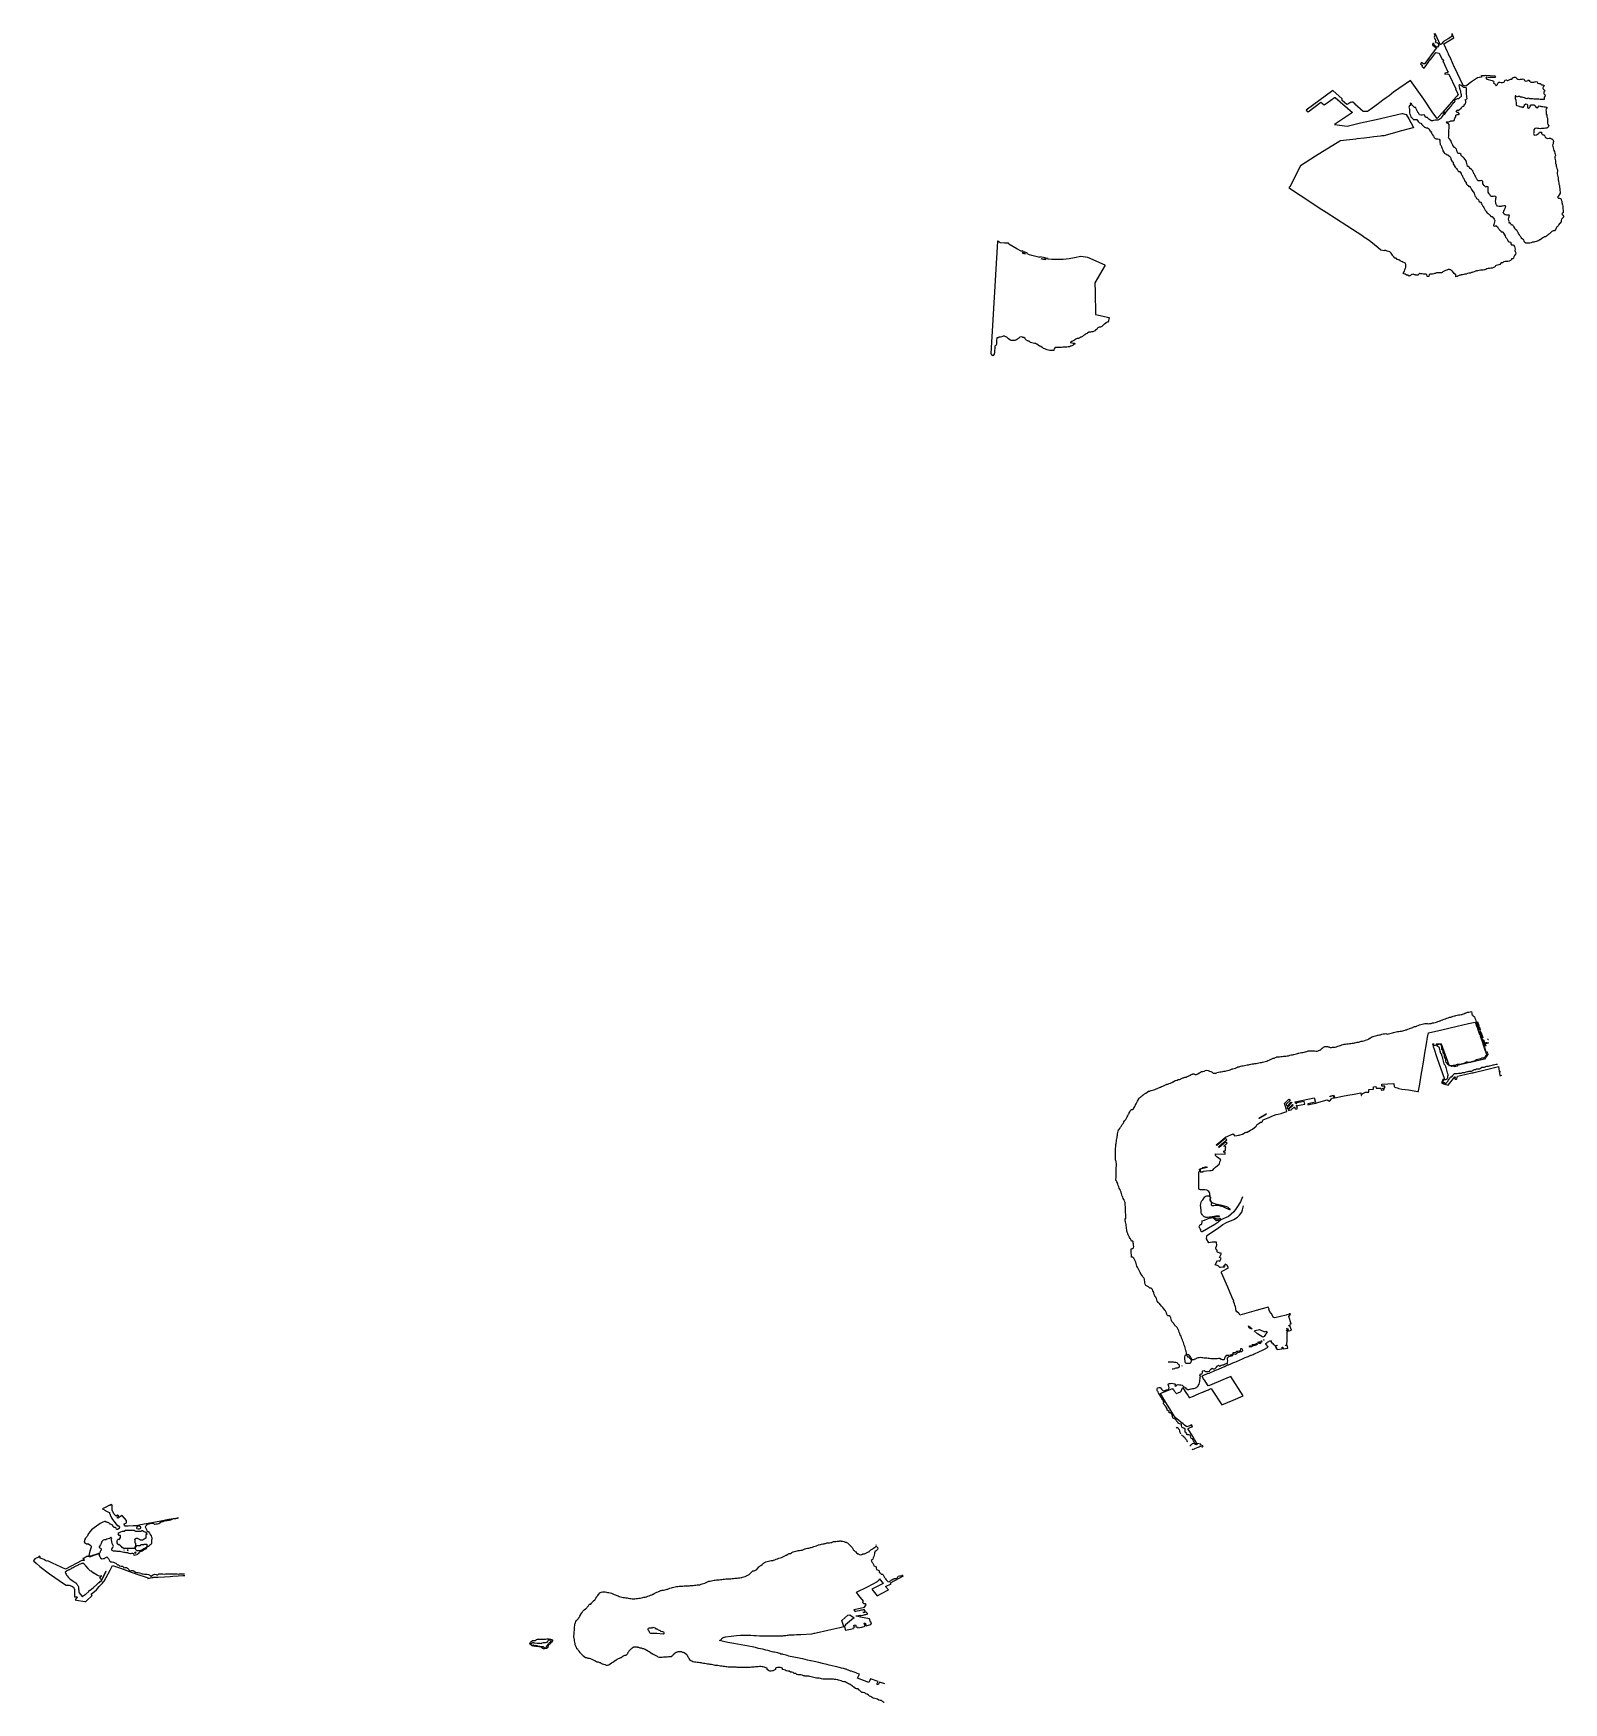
# Model space of a CAD drawing. Header units: inches. Extents: x 139.622 to 139.983, y 35.298 to 35.692.
import ezdxf

# ---------------------------------------------------------------- set-up
doc = ezdxf.new("R2010")
doc.units = ezdxf.units.IN
doc.header["$MEASUREMENT"] = 0

msp = doc.modelspace()

# ---------------------------------------------------------------- linework, layer by layer
for points in [[(139.9525, 35.69165), (139.95262, 35.69137), (139.9526, 35.69136), (139.95263, 35.69126), (139.95246, 35.69089), (139.95286, 35.68999), (139.95288, 35.68996), (139.95286, 35.6899), (139.9527, 35.68977), (139.95294, 35.68956), (139.953, 35.68962), (139.95315, 35.6895), (139.95324, 35.68955), (139.95328, 35.68954), (139.95332, 35.68952), (139.95356, 35.68897), (139.9534, 35.68878), (139.95342, 35.68874), (139.95327, 35.68854), (139.95313, 35.68855), (139.95242, 35.68915), (139.95249, 35.6892), (139.95225, 35.6894), (139.95219, 35.68935), (139.95213, 35.68929), (139.95209, 35.68922), (139.95209, 35.68913), (139.95212, 35.68906), (139.95218, 35.68898), (139.95291, 35.68838), (139.95296, 35.68837), (139.953, 35.68833), (139.95273, 35.68796), (139.95275, 35.68795), (139.9503, 35.68469), (139.95027, 35.68465), (139.95017, 35.68459), (139.95005, 35.68456), (139.94993, 35.68456), (139.94951, 35.68486), (139.94922, 35.68461), (139.94962, 35.6843), (139.94961, 35.68411), (139.94954, 35.68403), (139.95012, 35.68357), (139.95165, 35.68566), (139.9517, 35.68565), (139.95288, 35.68724), (139.95368, 35.68713), (139.95437, 35.68558), (139.95458, 35.68562), (139.95468, 35.68537), (139.95451, 35.68532), (139.95491, 35.68444), (139.95489, 35.68442), (139.95562, 35.68285), (139.95563, 35.68285), (139.95577, 35.68258), (139.9557, 35.68253), (139.95496, 35.68235), (139.955, 35.68214), (139.95566, 35.68219), (139.95584, 35.68217), (139.95596, 35.68215), (139.95755, 35.67872), (139.95753, 35.67869), (139.958, 35.67767), (139.95799, 35.67765), (139.95813, 35.67731), (139.95783, 35.67697), (139.95706, 35.67611), (139.95555, 35.67436), (139.95454, 35.67322), (139.95475, 35.6731), (139.95484, 35.67321), (139.95497, 35.67316), (139.95471, 35.67285), (139.95435, 35.67301), (139.95315, 35.67168), (139.95219, 35.67306), (139.95001, 35.67621), (139.94691, 35.68064), (139.94292, 35.6779), (139.94184, 35.67707), (139.94113, 35.67657), (139.94063, 35.67618), (139.94039, 35.676), (139.93999, 35.6757), (139.93895, 35.67494), (139.93789, 35.67414), (139.93701, 35.6735), (139.93674, 35.6733), (139.93573, 35.67332), (139.9338, 35.67504), (139.93383, 35.67507), (139.93323, 35.6756), (139.93319, 35.67557), (139.93315, 35.67558), (139.93306, 35.67556), (139.93302, 35.67552), (139.93285, 35.67549), (139.93278, 35.67551), (139.93215, 35.67504), (139.93186, 35.67501), (139.93076, 35.6759), (139.93076, 35.6763), (139.92856, 35.67826), (139.92231, 35.67363), (139.92272, 35.67327), (139.92577, 35.67554), (139.92651, 35.67489), (139.92724, 35.67539), (139.92896, 35.67667), (139.92916, 35.67667), (139.93321, 35.67313), (139.92895, 35.67025), (139.93192, 35.66991), (139.93509, 35.67064), (139.93879, 35.67148), (139.94488, 35.67286), (139.94504, 35.67287), (139.9459, 35.67264), (139.94648, 35.6716), (139.94744, 35.66991), (139.9476, 35.66949), (139.94746, 35.66945), (139.9466, 35.66923), (139.9448, 35.66874), (139.94059, 35.66762), (139.94011, 35.66756), (139.93981, 35.66753), (139.93821, 35.66733), (139.93725, 35.66722), (139.93596, 35.66708), (139.93428, 35.66688), (139.93401, 35.66685), (139.93262, 35.66669), (139.93027, 35.66641), (139.93021, 35.66637), (139.92449, 35.66278), (139.92092, 35.66053), (139.9184, 35.65559), (139.91828, 35.65546), (139.91817, 35.65534), (139.91833, 35.65524), (139.92338, 35.65195), (139.92537, 35.65062), (139.92697, 35.64959), (139.93187, 35.64643), (139.93565, 35.64398), (139.93567, 35.64397), (139.93689, 35.64316), (139.93751, 35.64271), (139.93925, 35.64128), (139.93987, 35.64071), (139.94077, 35.64055)], [(139.9525, 35.69165), (139.95271, 35.69176)], [(139.9669, 35.68164), (139.96447, 35.68182), (139.96445, 35.68173), (139.96368, 35.68179), (139.96362, 35.68179), (139.96356, 35.6818), (139.96361, 35.68144), (139.96318, 35.68139), (139.96307, 35.68135), (139.96271, 35.68129), (139.96128, 35.68034), (139.95992, 35.67933), (139.95935, 35.67947), (139.95928, 35.67944), (139.95728, 35.68379), (139.95731, 35.6838), (139.95725, 35.68393), (139.95722, 35.68391), (139.95637, 35.68577), (139.95641, 35.68578), (139.95623, 35.68615), (139.95619, 35.68613), (139.95585, 35.68689), (139.95588, 35.68691), (139.95565, 35.68738), (139.95562, 35.68738), (139.9548, 35.68913), (139.95485, 35.68915), (139.95476, 35.68931), (139.95711, 35.69069), (139.9569, 35.69128), (139.95683, 35.69147), (139.9567, 35.69168), (139.95663, 35.69166), (139.95661, 35.69161), (139.95664, 35.69152), (139.95661, 35.69144), (139.95669, 35.69122), (139.95669, 35.69112), (139.95664, 35.69101), (139.95579, 35.69047), (139.95468, 35.68982), (139.95423, 35.6893), (139.95407, 35.68913), (139.95402, 35.68911), (139.95395, 35.68913), (139.9539, 35.68916), (139.95289, 35.69144), (139.95287, 35.69143), (139.95285, 35.69144), (139.95271, 35.69176)], [(139.9669, 35.68164), (139.96696, 35.68159), (139.96678, 35.68139), (139.96647, 35.68135), (139.96617, 35.68136), (139.96586, 35.68138), (139.96556, 35.68139), (139.96525, 35.68139), (139.96494, 35.6814), (139.96465, 35.68129), (139.96494, 35.68098), (139.96495, 35.68098), (139.96525, 35.68086), (139.96556, 35.68079), (139.96586, 35.68075), (139.96613, 35.68068), (139.96617, 35.68066), (139.96647, 35.68051), (139.96658, 35.68037), (139.96651, 35.68006), (139.96678, 35.67985), (139.96685, 35.67976), (139.96705, 35.67945), (139.96709, 35.67943), (139.96717, 35.67945), (139.96739, 35.67974), (139.9674, 35.67976), (139.96748, 35.68006), (139.9677, 35.68022), (139.968, 35.68022), (139.96831, 35.6802), (139.96862, 35.68015), (139.96892, 35.68026), (139.96904, 35.68037), (139.96918, 35.68068), (139.96923, 35.68074), (139.96953, 35.6808), (139.96977, 35.68068), (139.96984, 35.68065), (139.96989, 35.68068), (139.97015, 35.68084), (139.97045, 35.68095), (139.97076, 35.68095), (139.97082, 35.68098), (139.97103, 35.68129), (139.97106, 35.68131), (139.97137, 35.6814), (139.97167, 35.68143), (139.97182, 35.68129), (139.97198, 35.68113), (139.97225, 35.68098), (139.97229, 35.68097), (139.97259, 35.6809), (139.97288, 35.68098), (139.9729, 35.68099), (139.9732, 35.68099), (139.97351, 35.68106), (139.9736, 35.68098), (139.9738, 35.68068), (139.97382, 35.68067), (139.97412, 35.68052), (139.97443, 35.68054), (139.97462, 35.68068), (139.97473, 35.68083), (139.97485, 35.68068), (139.97504, 35.68044), (139.97509, 35.68037), (139.97535, 35.68024), (139.97565, 35.68024), (139.97596, 35.68027), (139.97626, 35.68036), (139.97629, 35.68037), (139.97657, 35.68044), (139.97678, 35.68037), (139.97687, 35.68006), (139.97688, 35.68006), (139.97718, 35.67996), (139.97749, 35.67992), (139.97771, 35.67976), (139.97779, 35.67964), (139.9781, 35.67964), (139.97839, 35.67945), (139.97819, 35.67915), (139.97814, 35.67884), (139.97828, 35.67853), (139.97841, 35.67841), (139.97869, 35.67823), (139.97841, 35.67806), (139.97831, 35.67792), (139.97833, 35.67762), (139.97841, 35.67746), (139.97862, 35.67731), (139.97863, 35.677), (139.97843, 35.6767), (139.97846, 35.67639), (139.97841, 35.67614), (139.97822, 35.67616), (139.9781, 35.67617), (139.97779, 35.67617), (139.97749, 35.67617), (139.97718, 35.67621), (139.97688, 35.67622), (139.97657, 35.67621), (139.97626, 35.67621), (139.97596, 35.67621), (139.97565, 35.67629), (139.97535, 35.67629), (139.97504, 35.67629), (139.97488, 35.67639), (139.97473, 35.67647), (139.97453, 35.67639), (139.97443, 35.67633), (139.97416, 35.67639), (139.97412, 35.6764), (139.97382, 35.67653), (139.97351, 35.67663), (139.9732, 35.67668), (139.9729, 35.67668), (139.97288, 35.6767), (139.97259, 35.67685), (139.97229, 35.67685), (139.97189, 35.6767), (139.97174, 35.677), (139.97167, 35.67704), (139.97158, 35.677), (139.97158, 35.67697), (139.97158, 35.6767), (139.97159, 35.67639), (139.97167, 35.67619), (139.97174, 35.67609), (139.97177, 35.67578), (139.97179, 35.67547), (139.97184, 35.67517), (139.97186, 35.67486), (139.97198, 35.67472), (139.97229, 35.67467), (139.97257, 35.67456), (139.97259, 35.67455), (139.9729, 35.67442), (139.9732, 35.67442), (139.97351, 35.67428), (139.97373, 35.67456), (139.97379, 35.67486), (139.97382, 35.67491), (139.97412, 35.67511), (139.97443, 35.67504), (139.97447, 35.67486), (139.97451, 35.67456), (139.97453, 35.67425), (139.97473, 35.67412), (139.97502, 35.67425), (139.97504, 35.67435), (139.97514, 35.67456), (139.97531, 35.67486), (139.97535, 35.67492), (139.97565, 35.67492), (139.97596, 35.67488), (139.97612, 35.67486), (139.97626, 35.67484), (139.97633, 35.67456), (139.97657, 35.67427), (139.97666, 35.67425), (139.97688, 35.6742), (139.97697, 35.67425), (139.97714, 35.67456), (139.97718, 35.67467), (139.97749, 35.6746), (139.97767, 35.67456), (139.97779, 35.67453), (139.9781, 35.67453), (139.97841, 35.67446), (139.97871, 35.67441), (139.97902, 35.67433), (139.97904, 35.67425), (139.97902, 35.67422), (139.97886, 35.67394), (139.97885, 35.67364), (139.97888, 35.67333), (139.97888, 35.67303), (139.97889, 35.67272), (139.97902, 35.67244), (139.97904, 35.67241), (139.97909, 35.67211), (139.97919, 35.6718), (139.97919, 35.6715), (139.97919, 35.67119), (139.97919, 35.67088), (139.97922, 35.67058), (139.97932, 35.67027), (139.97932, 35.67026), (139.97949, 35.66997), (139.97939, 35.66966), (139.97932, 35.66954), (139.97902, 35.66944), (139.97871, 35.66939), (139.97843, 35.66935), (139.97841, 35.66935), (139.9781, 35.66935), (139.97779, 35.66931), (139.97749, 35.66928), (139.97718, 35.6693), (139.97688, 35.66935), (139.97686, 35.66935), (139.97657, 35.6694), (139.97626, 35.66936), (139.97625, 35.66935), (139.97599, 35.66905), (139.97596, 35.66874), (139.97599, 35.66844), (139.97596, 35.66829), (139.97589, 35.66813), (139.97596, 35.66797), (139.97601, 35.66783), (139.97626, 35.66773), (139.97657, 35.66782), (139.97658, 35.66783), (139.97688, 35.66803), (139.97718, 35.66813), (139.97718, 35.66813), (139.97732, 35.66844), (139.97749, 35.66847), (139.97779, 35.6685), (139.97783, 35.66844), (139.97783, 35.66813), (139.9781, 35.66786), (139.97841, 35.66786), (139.97843, 35.66783), (139.97857, 35.66752), (139.97868, 35.66721), (139.97871, 35.66719), (139.97902, 35.66706), (139.97932, 35.667), (139.97963, 35.66701), (139.97994, 35.66704), (139.98015, 35.66691), (139.98024, 35.66688), (139.98055, 35.66661), (139.98055, 35.6666), (139.98059, 35.6663), (139.98055, 35.66599), (139.98055, 35.66596), (139.98052, 35.66568), (139.98043, 35.66538), (139.98044, 35.66507), (139.98054, 35.66477), (139.98055, 35.66474), (139.98065, 35.66446), (139.98069, 35.66415), (139.98085, 35.66387), (139.98086, 35.66385), (139.98092, 35.66354), (139.98101, 35.66324), (139.9811, 35.66293), (139.98096, 35.66262), (139.98096, 35.66232), (139.981, 35.66201), (139.98108, 35.66171), (139.98107, 35.6614), (139.98111, 35.66109), (139.98116, 35.66102), (139.98129, 35.66079), (139.98128, 35.66048), (139.98135, 35.66018), (139.98138, 35.65987), (139.98147, 35.65974), (139.98159, 35.65956), (139.98158, 35.65926), (139.98152, 35.65895), (139.9815, 35.65865), (139.98154, 35.65834), (139.98163, 35.65803), (139.9817, 35.65773), (139.98171, 35.65742), (139.98175, 35.65712), (139.98177, 35.65703), (139.98182, 35.65681), (139.98186, 35.6565), (139.9819, 35.6562), (139.98202, 35.65589), (139.98205, 35.65559), (139.98208, 35.65541), (139.9821, 35.65528), (139.98213, 35.65497), (139.98216, 35.65467), (139.9822, 35.65436), (139.9822, 35.65406), (139.98208, 35.65382), (139.98203, 35.65375), (139.98181, 35.65344), (139.98177, 35.65339), (139.9816, 35.65314), (139.98177, 35.65292), (139.98208, 35.65287), (139.98225, 35.65283), (139.98238, 35.65281), (139.98247, 35.65253), (139.98261, 35.65222), (139.98262, 35.65191), (139.98266, 35.65161), (139.98269, 35.65148), (139.98272, 35.6513), (139.9828, 35.651), (139.98284, 35.65069), (139.98286, 35.65038), (139.98288, 35.65008), (139.98289, 35.64977), (139.98292, 35.64947), (139.98269, 35.64928), (139.98258, 35.64916), (139.98269, 35.64902), (139.98285, 35.64886), (139.983, 35.64862), (139.98302, 35.64855), (139.983, 35.64843), (139.98285, 35.64824), (139.98269, 35.64811), (139.98253, 35.64794), (139.98246, 35.64763), (139.98245, 35.64733), (139.98238, 35.64724), (139.98218, 35.64702), (139.98208, 35.64691), (139.9819, 35.64671), (139.98177, 35.64649), (139.98171, 35.64641), (139.98147, 35.64612), (139.98145, 35.6461), (139.98128, 35.6458), (139.98116, 35.6456), (139.98109, 35.64549), (139.98085, 35.64518), (139.98085, 35.64518), (139.98055, 35.64518), (139.98024, 35.645), (139.9801, 35.64488), (139.97994, 35.64475), (139.97974, 35.64457), (139.97963, 35.64447), (139.97937, 35.64427), (139.97932, 35.64423), (139.97902, 35.64398), (139.97899, 35.64396), (139.97871, 35.64375), (139.97841, 35.64375), (139.97828, 35.64365), (139.9781, 35.64352), (139.97786, 35.64335), (139.97779, 35.6433), (139.97749, 35.64307), (139.97743, 35.64304), (139.97718, 35.6429), (139.97688, 35.64279), (139.97675, 35.64274), (139.97657, 35.64269), (139.97626, 35.6426), (139.97596, 35.6425), (139.97565, 35.6425), (139.97548, 35.64243), (139.97535, 35.64236), (139.97504, 35.64229), (139.97473, 35.64227), (139.97443, 35.6423), (139.97412, 35.64232), (139.9739, 35.64243), (139.97382, 35.64248), (139.97371, 35.64274), (139.97362, 35.64304), (139.97351, 35.64314), (139.9732, 35.6433), (139.97317, 35.64335), (139.97302, 35.64365), (139.9729, 35.64378), (139.97279, 35.64396), (139.97259, 35.64426), (139.97259, 35.64427), (139.9724, 35.64457), (139.97229, 35.64476), (139.97222, 35.64488), (139.97204, 35.64518), (139.97198, 35.64524), (139.97169, 35.64549), (139.97167, 35.64552), (139.97151, 35.6458), (139.97137, 35.64604), (139.97133, 35.6461), (139.97114, 35.64641), (139.97106, 35.64653), (139.97076, 35.64653), (139.97064, 35.64671), (139.97045, 35.64701), (139.97015, 35.64701), (139.97013, 35.64702), (139.97015, 35.64709), (139.97022, 35.64733), (139.97015, 35.64748), (139.97009, 35.64763), (139.97, 35.64794), (139.97008, 35.64824), (139.97015, 35.64848), (139.97016, 35.64855), (139.97025, 35.64886), (139.97015, 35.6489), (139.96984, 35.6489), (139.96953, 35.6489), (139.96923, 35.64894), (139.96896, 35.64916), (139.96892, 35.64927), (139.96874, 35.64947), (139.96888, 35.64977), (139.96892, 35.64986), (139.96902, 35.65008), (139.96917, 35.65038), (139.96923, 35.65051), (139.96931, 35.65069), (139.9694, 35.651), (139.96923, 35.65109), (139.96892, 35.65107), (139.96862, 35.65102), (139.96845, 35.651), (139.96831, 35.65097), (139.968, 35.65097), (139.9677, 35.65092), (139.96739, 35.65099), (139.96739, 35.651), (139.96721, 35.6513), (139.96709, 35.65151), (139.96704, 35.65161), (139.96699, 35.65191), (139.96697, 35.65222), (139.967, 35.65253), (139.96705, 35.65283), (139.96709, 35.65305), (139.9671, 35.65314), (139.96709, 35.65325), (139.96678, 35.65338), (139.96647, 35.65331), (139.96617, 35.65328), (139.96586, 35.65328), (139.96576, 35.65344), (139.96558, 35.65375), (139.96556, 35.65379), (139.96539, 35.65406), (139.96525, 35.65435), (139.96524, 35.65436), (139.96524, 35.65467), (139.96524, 35.65497), (139.96524, 35.65528), (139.96523, 35.65559), (139.96494, 35.65567), (139.96475, 35.65559), (139.96464, 35.65553), (139.96459, 35.65559), (139.96433, 35.65584), (139.9643, 35.65589), (139.96403, 35.65616), (139.96396, 35.6562), (139.96396, 35.6565), (139.96395, 35.65681), (139.96372, 35.6571), (139.96341, 35.65697), (139.96311, 35.65697), (139.9628, 35.65699), (139.96272, 35.65712), (139.96255, 35.65742), (139.9625, 35.65752), (139.96238, 35.65773), (139.96222, 35.65803), (139.96219, 35.6581), (139.96204, 35.65834), (139.96188, 35.6586), (139.96186, 35.65865), (139.96173, 35.65895), (139.96161, 35.65926), (139.96158, 35.65933), (139.9614, 35.65956), (139.96127, 35.65965), (139.96097, 35.65986), (139.96095, 35.65987), (139.96077, 35.66018), (139.96066, 35.66036), (139.96035, 35.66036), (139.96031, 35.66048), (139.96023, 35.66079), (139.96016, 35.66109), (139.96011, 35.6614), (139.96005, 35.66161), (139.95999, 35.66171), (139.9598, 35.66201), (139.95974, 35.66208), (139.95952, 35.66232), (139.95944, 35.66241), (139.95921, 35.66262), (139.95913, 35.66267), (139.95885, 35.66293), (139.95882, 35.66306), (139.95879, 35.66324), (139.95852, 35.66344), (139.95821, 35.66344), (139.95803, 35.66354), (139.95792, 35.66385), (139.95791, 35.66388), (139.95782, 35.66415), (139.95777, 35.66446), (139.9576, 35.66459), (139.95743, 35.66477), (139.95729, 35.66487), (139.95709, 35.66507), (139.95699, 35.66519), (139.95685, 35.66538), (139.95672, 35.66568), (139.95668, 35.66578), (139.95657, 35.66599), (139.95649, 35.6663), (139.95638, 35.66653), (139.95632, 35.6666), (139.95607, 35.66688), (139.95605, 35.66691), (139.95589, 35.66721), (139.95591, 35.66752), (139.95595, 35.66783), (139.95597, 35.66813), (139.95597, 35.66844), (139.95596, 35.66874), (139.95597, 35.66905), (139.95598, 35.66935), (139.95601, 35.66966), (139.95601, 35.66997), (139.95602, 35.67027), (139.95576, 35.67058), (139.95546, 35.67058), (139.95546, 35.67058), (139.9554, 35.67088), (139.95546, 35.67094), (139.95576, 35.67094), (139.95607, 35.67097), (139.95638, 35.6711), (139.95668, 35.67113), (139.95699, 35.6711), (139.95717, 35.67119), (139.95729, 35.67147), (139.9573, 35.6715), (139.95739, 35.6718), (139.9576, 35.67207), (139.95762, 35.67211), (139.9576, 35.67225), (139.95757, 35.67241), (139.9576, 35.67244), (139.95791, 35.67262), (139.95821, 35.67262), (139.95845, 35.67272), (139.95825, 35.67303), (139.95821, 35.6731), (139.95791, 35.6731), (139.95764, 35.67333), (139.95786, 35.67364), (139.95791, 35.67368), (139.95821, 35.67368), (139.95852, 35.67385), (139.95866, 35.67394), (139.95882, 35.67408), (139.95895, 35.67425), (139.95913, 35.67449), (139.95933, 35.67456), (139.95944, 35.67461), (139.95956, 35.67486), (139.95974, 35.67505), (139.95984, 35.67517), (139.95997, 35.67547), (139.95998, 35.67578), (139.95977, 35.67609), (139.96005, 35.67618), (139.96023, 35.67639), (139.9602, 35.6767), (139.96017, 35.677), (139.96012, 35.67731), (139.96011, 35.67762), (139.96011, 35.67792), (139.96011, 35.67823), (139.96011, 35.67853), (139.96007, 35.67884), (139.96005, 35.67894), (139.95974, 35.67896), (139.95944, 35.67899), (139.95923, 35.67915), (139.95913, 35.6792), (139.95882, 35.67944), (139.95881, 35.67945), (139.95852, 35.67961), (139.9583, 35.67945), (139.95838, 35.67915), (139.95846, 35.67884), (139.95852, 35.67862), (139.95856, 35.67853), (139.95866, 35.67823), (139.95872, 35.67792), (139.95879, 35.67762), (139.95881, 35.67731), (139.95882, 35.6772), (139.95885, 35.677), (139.95882, 35.67684), (139.95869, 35.6767), (139.95852, 35.67662), (139.95832, 35.67639), (139.95821, 35.67631), (139.95791, 35.67631), (139.9576, 35.67618), (139.95729, 35.6761), (139.95727, 35.67609), (139.95729, 35.67598), (139.95737, 35.67578), (139.95729, 35.6756), (139.95718, 35.67547), (139.95699, 35.67538), (139.95678, 35.67517), (139.95668, 35.67498), (139.95665, 35.67486), (139.95638, 35.67456), (139.95531, 35.6733), (139.95486, 35.67265), (139.95455, 35.67241), (139.9543, 35.67211), (139.95407, 35.6718), (139.95393, 35.67159), (139.95369, 35.6715), (139.95362, 35.67147), (139.95332, 35.67133), (139.95301, 35.67133), (139.9527, 35.67131), (139.9524, 35.67121), (139.95231, 35.67119), (139.95209, 35.67113), (139.95179, 35.67113), (139.9517, 35.67119), (139.95148, 35.67134), (139.95123, 35.6715), (139.95118, 35.67152), (139.95102, 35.6718), (139.95087, 35.67195), (139.95056, 35.67195), (139.95038, 35.67211), (139.95028, 35.67241), (139.95026, 35.67244), (139.94995, 35.67258), (139.94965, 35.67247), (139.94934, 35.67244), (139.94903, 35.67258), (139.94896, 35.67272), (139.94877, 35.67303), (139.94873, 35.67305), (139.94857, 35.67333), (139.94842, 35.67363), (139.94841, 35.67364), (139.94824, 35.67394), (139.94815, 35.67425), (139.94812, 35.67428), (139.94781, 35.67428), (139.94751, 35.67456), (139.9475, 35.67456), (139.94725, 35.67486), (139.9472, 35.67515), (139.94715, 35.67517), (139.94689, 35.67531), (139.94683, 35.67517), (139.94687, 35.67486), (139.94661, 35.67456), (139.94659, 35.67452), (139.94652, 35.67425), (139.94659, 35.67416), (139.94666, 35.67394), (139.94665, 35.67364), (139.94662, 35.67333), (139.94662, 35.67303), (139.94671, 35.67272), (139.94689, 35.67241), (139.94689, 35.67239), (139.94699, 35.67211), (139.9472, 35.67189), (139.9473, 35.6718), (139.9475, 35.6715), (139.9475, 35.67149), (139.94781, 35.67147), (139.94812, 35.67147), (139.94842, 35.67143), (139.94851, 35.67119), (139.94873, 35.67095), (139.94877, 35.67088), (139.94903, 35.67068), (139.94934, 35.67059), (139.94936, 35.67058), (139.94957, 35.67027), (139.94965, 35.67019), (139.94985, 35.66997), (139.94995, 35.66987), (139.95019, 35.66966), (139.95026, 35.66963), (139.95056, 35.66948), (139.95087, 35.66948), (139.95112, 35.66935), (139.95118, 35.6693), (139.95134, 35.66905), (139.95148, 35.66879), (139.95151, 35.66874), (139.95174, 35.66844), (139.95179, 35.66838), (139.95193, 35.66813), (139.95209, 35.66786), (139.95211, 35.66783), (139.95229, 35.66752), (139.9524, 35.66734), (139.95247, 35.66721), (139.9527, 35.66698), (139.95298, 35.66691), (139.95301, 35.66689), (139.95332, 35.66686), (139.95362, 35.66681), (139.95379, 35.6666), (139.95381, 35.6663), (139.95383, 35.66599), (139.95386, 35.66568), (139.95393, 35.66555), (139.95402, 35.66538), (139.95421, 35.66507), (139.95423, 35.66501), (139.95431, 35.66477), (139.95441, 35.66446), (139.9545, 35.66415), (139.95454, 35.66409), (139.95468, 35.66385), (139.95485, 35.66358), (139.95487, 35.66354), (139.95515, 35.66335), (139.95536, 35.66324), (139.95546, 35.66308), (139.95576, 35.66308), (139.95586, 35.66293), (139.95607, 35.66277), (139.95625, 35.66262), (139.95637, 35.66232), (139.95638, 35.66227), (139.95644, 35.66201), (139.95663, 35.66171), (139.95668, 35.66165), (139.95694, 35.6614), (139.95693, 35.66109), (139.95699, 35.66101), (139.95709, 35.66079), (139.95729, 35.66049), (139.9573, 35.66048), (139.95746, 35.66018), (139.9576, 35.66005), (139.95773, 35.65987), (139.95791, 35.65963), (139.95798, 35.65956), (139.95817, 35.65926), (139.95821, 35.65918), (139.95852, 35.65918), (139.95866, 35.65895), (139.95882, 35.65868), (139.95884, 35.65865), (139.95902, 35.65834), (139.95913, 35.65815), (139.95918, 35.65803), (139.95931, 35.65773), (139.95944, 35.6575), (139.95948, 35.65742), (139.95964, 35.65712), (139.95974, 35.65693), (139.95982, 35.65681), (139.96001, 35.6565), (139.96005, 35.65642), (139.96012, 35.6562), (139.96035, 35.65596), (139.96052, 35.65589), (139.96066, 35.65561), (139.96097, 35.65561), (139.96098, 35.65559), (139.96109, 35.65528), (139.96126, 35.65497), (139.96127, 35.65496), (139.96144, 35.65467), (139.96158, 35.65444), (139.96165, 35.65436), (139.96188, 35.65409), (139.9619, 35.65406), (139.96201, 35.65375), (139.96211, 35.65344), (139.96219, 35.65331), (139.96229, 35.65314), (139.96249, 35.65283), (139.9625, 35.65283), (139.9628, 35.65264), (139.96295, 35.65253), (139.96302, 35.65222), (139.96311, 35.65203), (139.96341, 35.65203), (139.96347, 35.65191), (139.96363, 35.65161), (139.96372, 35.65144), (139.9638, 35.6513), (139.96397, 35.651), (139.96403, 35.6509), (139.96416, 35.65069), (139.96433, 35.65041), (139.96435, 35.65038), (139.96453, 35.65008), (139.96464, 35.64993), (139.96474, 35.64977), (139.96494, 35.64951), (139.96497, 35.64947), (139.96525, 35.64925), (139.96535, 35.64916), (139.96556, 35.64898), (139.9657, 35.64886), (139.96586, 35.64856), (139.96617, 35.64856), (139.96618, 35.64855), (139.96642, 35.64824), (139.96647, 35.64816), (139.96661, 35.64794), (139.96677, 35.64763), (139.96673, 35.64733), (139.96664, 35.64702), (139.96655, 35.64671), (139.96647, 35.64647), (139.96646, 35.64641), (139.96647, 35.64636), (139.96678, 35.64627), (139.96702, 35.64641), (139.96709, 35.64645), (139.96712, 35.64641), (139.96739, 35.64617), (139.96742, 35.6461), (139.96759, 35.6458), (139.9677, 35.64565), (139.96783, 35.64549), (139.968, 35.64533), (139.96818, 35.64518), (139.96831, 35.64496), (139.96862, 35.64496), (139.96868, 35.64488), (139.96889, 35.64457), (139.96892, 35.64452), (139.96906, 35.64427), (139.96923, 35.64398), (139.96924, 35.64396), (139.96942, 35.64365), (139.96953, 35.64346), (139.9696, 35.64335), (139.96979, 35.64304), (139.96984, 35.64296), (139.96997, 35.64274), (139.97015, 35.64262), (139.97045, 35.64251), (139.97053, 35.64243), (139.97059, 35.64212), (139.97076, 35.6419), (139.97106, 35.6419), (139.97117, 35.64182), (139.97137, 35.64158), (139.97141, 35.64151), (139.97153, 35.64121), (139.97156, 35.6409), (139.97154, 35.64059), (139.97162, 35.64029), (139.97167, 35.64017), (139.97177, 35.63998), (139.97167, 35.63971), (139.97164, 35.63968), (139.97143, 35.63937), (139.97137, 35.63923), (139.97129, 35.63906), (139.97116, 35.63876), (139.97106, 35.63855), (139.97076, 35.63855), (139.97071, 35.63845), (139.97045, 35.63823), (139.97033, 35.63815), (139.97015, 35.63805), (139.96984, 35.63799), (139.96953, 35.63799), (139.96923, 35.63797), (139.96892, 35.63788), (139.96881, 35.63784), (139.96862, 35.63762), (139.96831, 35.63762), (139.96824, 35.63753), (139.968, 35.63726), (139.96796, 35.63723), (139.9677, 35.63714), (139.96739, 35.63709), (139.96709, 35.63704), (139.96698, 35.63692), (139.96678, 35.63666), (139.96669, 35.63662), (139.96647, 35.63653), (139.96617, 35.63642), (139.96586, 35.63642), (139.96556, 35.63632), (139.96543, 35.63631), (139.96525, 35.63629), (139.96494, 35.63625), (139.96464, 35.63611), (139.96445, 35.636), (139.96433, 35.63597), (139.96403, 35.63592), (139.96372, 35.63588), (139.96341, 35.63588), (139.96311, 35.63583), (139.9628, 35.63578), (139.9625, 35.63573), (139.96229, 35.6357), (139.96219, 35.63565), (139.96188, 35.63554), (139.96158, 35.63544), (139.96144, 35.63539), (139.96127, 35.63533), (139.96097, 35.63522), (139.96066, 35.63522), (139.96035, 35.63512), (139.96031, 35.63509), (139.96005, 35.63499), (139.95974, 35.63494), (139.95944, 35.63489), (139.95913, 35.63484), (139.95885, 35.63478), (139.95882, 35.63477), (139.95852, 35.63477), (139.95821, 35.63461), (139.95796, 35.63447), (139.95791, 35.63444), (139.9576, 35.63435), (139.95758, 35.63447), (139.9576, 35.63466), (139.95766, 35.63478), (139.9576, 35.63481), (139.95729, 35.63504), (139.95722, 35.63509), (139.95701, 35.63539), (139.95699, 35.63541), (139.95679, 35.6357), (139.95668, 35.63579), (139.95638, 35.63598), (139.95628, 35.636), (139.95607, 35.63611), (139.95576, 35.63611), (139.95563, 35.636), (139.95546, 35.63594), (139.95515, 35.63584), (139.95485, 35.63571), (139.95482, 35.6357), (139.95454, 35.6355), (139.95439, 35.63539), (139.95423, 35.63532), (139.95393, 35.63532), (139.95362, 35.63531), (139.95332, 35.6353), (139.95301, 35.63525), (139.9527, 35.63515), (139.95255, 35.63509), (139.9524, 35.63506), (139.95209, 35.635), (139.95179, 35.63498), (139.95148, 35.63495), (139.95128, 35.63478), (139.95119, 35.63447), (139.95118, 35.63443), (139.95087, 35.63443), (139.95086, 35.63447), (139.95078, 35.63478), (139.95056, 35.63497), (139.95026, 35.635), (139.94995, 35.63501), (139.94965, 35.63502), (139.94934, 35.63505), (139.94908, 35.63509), (139.94903, 35.63511), (139.949, 35.63509), (139.94874, 35.63478), (139.94873, 35.63473), (139.94842, 35.63473), (139.94812, 35.63476), (139.94806, 35.63478), (139.94781, 35.63483), (139.9475, 35.63495), (139.9472, 35.63486), (139.94708, 35.63478), (139.94689, 35.63468), (139.94659, 35.63452), (139.94628, 35.63473), (139.94597, 35.63473), (139.9459, 35.63478), (139.94567, 35.63498), (139.94536, 35.63503), (139.9452, 35.63509), (139.9453, 35.63539), (139.94536, 35.63555), (139.94547, 35.6357), (139.94558, 35.636), (139.94567, 35.63629), (139.94568, 35.63631), (139.9458, 35.63662), (139.94581, 35.63692), (139.94576, 35.63723), (139.94569, 35.63753), (139.94567, 35.63755), (139.94536, 35.63771), (139.94507, 35.63784), (139.94506, 35.63785), (139.94475, 35.63799), (139.94445, 35.63815), (139.94444, 35.63815), (139.94414, 35.63833), (139.94383, 35.63841), (139.94373, 35.63845), (139.94353, 35.63872), (139.94322, 35.63874), (139.9432, 35.63876), (139.94295, 35.63906), (139.94291, 35.63911), (139.94268, 35.63937), (139.94261, 35.63947), (139.94246, 35.63968), (139.9423, 35.6399), (139.94225, 35.63998), (139.942, 35.64022), (139.94172, 35.64029), (139.94169, 35.6403), (139.94138, 35.64042), (139.94108, 35.64055), (139.94077, 35.64055)], [(139.87487, 35.63709), (139.87081, 35.63888), (139.86915, 35.63917), (139.86762, 35.63883), (139.86641, 35.63861), (139.86496, 35.63845), (139.86491, 35.63845), (139.86315, 35.6384), (139.86226, 35.63844), (139.86135, 35.63854), (139.86139, 35.6387), (139.86089, 35.63878), (139.86077, 35.63837), (139.85988, 35.63854), (139.85992, 35.63868), (139.86066, 35.63852), (139.86074, 35.63881), (139.85949, 35.63908), (139.85944, 35.63892), (139.85785, 35.63933), (139.85758, 35.6394), (139.85705, 35.63957), (139.85689, 35.63962), (139.85644, 35.63979), (139.85652, 35.63992), (139.85574, 35.64026), (139.85557, 35.63999), (139.85599, 35.63981), (139.85592, 35.6397), (139.85538, 35.63993), (139.85563, 35.64031), (139.8553, 35.64046), (139.85521, 35.64032), (139.85403, 35.64094), (139.85216, 35.64206), (139.85209, 35.64226), (139.8511, 35.6423), (139.8502, 35.6424), (139.84989, 35.64254), (139.84958, 35.64275), (139.84947, 35.64275), (139.84787, 35.61625)], [(139.87487, 35.63709), (139.87243, 35.63296), (139.87248, 35.63081), (139.87261, 35.62546), (139.87578, 35.62473)], [(139.87578, 35.62473), (139.8756, 35.62361), (139.8753, 35.62364), (139.87501, 35.62346), (139.87499, 35.62344), (139.87468, 35.62318), (139.87465, 35.62315), (139.87438, 35.62292), (139.87429, 35.62285), (139.87407, 35.62265), (139.87394, 35.62254), (139.87377, 35.62247), (139.87346, 35.62247), (139.87315, 35.62234), (139.87304, 35.62224), (139.87286, 35.62193), (139.87285, 35.62191), (139.87254, 35.62165), (139.87252, 35.62162), (139.87224, 35.6215), (139.87193, 35.62139), (139.87162, 35.62135), (139.87144, 35.62132), (139.87132, 35.62128), (139.87101, 35.62128), (139.87071, 35.62107), (139.87062, 35.62101), (139.8704, 35.62086), (139.87017, 35.62071), (139.87009, 35.62065), (139.86979, 35.62048), (139.86965, 35.6204), (139.86948, 35.6203), (139.86918, 35.62013), (139.86911, 35.62009), (139.86887, 35.61996), (139.86856, 35.61979), (139.86856, 35.61979), (139.86826, 35.61979), (139.86795, 35.61962), (139.86771, 35.61948), (139.86765, 35.61944), (139.86734, 35.61927), (139.86717, 35.61918), (139.86703, 35.6191), (139.86673, 35.61893), (139.86663, 35.61887), (139.86673, 35.61883), (139.86703, 35.61876), (139.86734, 35.6187), (139.86765, 35.61868), (139.86776, 35.61856), (139.86765, 35.61849), (139.86734, 35.61829), (139.86732, 35.61826), (139.86703, 35.61809), (139.86673, 35.61801), (139.86663, 35.61795), (139.86642, 35.61785), (139.86612, 35.61781), (139.86581, 35.61776), (139.8655, 35.61775), (139.8652, 35.61773), (139.86489, 35.61773), (139.86459, 35.6177), (139.86428, 35.61769), (139.86397, 35.61767), (139.86367, 35.61766), (139.86336, 35.61766), (139.86306, 35.61766), (139.86305, 35.61765), (139.86286, 35.61734), (139.86276, 35.61703), (139.86275, 35.61699), (139.86244, 35.61699), (139.86214, 35.61699), (139.86183, 35.61699), (139.86153, 35.61703), (139.86153, 35.61703), (139.86122, 35.6171), (139.86091, 35.61724), (139.86061, 35.61734), (139.86061, 35.61734), (139.8603, 35.61746), (139.86007, 35.61765), (139.86, 35.6177), (139.85969, 35.61789), (139.85954, 35.61795), (139.85938, 35.61801), (139.85908, 35.61826), (139.85908, 35.61826), (139.85877, 35.61846), (139.85862, 35.61856), (139.85847, 35.61858), (139.85816, 35.61858), (139.85785, 35.61868), (139.85755, 35.6188), (139.85724, 35.61887), (139.85724, 35.61887), (139.85694, 35.61914), (139.85673, 35.61918), (139.85663, 35.61922), (139.85633, 35.61936), (139.85625, 35.61948), (139.85602, 35.61974), (139.856, 35.61979), (139.85571, 35.62006), (139.85541, 35.62006), (139.85535, 35.62009), (139.8551, 35.62017), (139.8548, 35.62012), (139.85474, 35.62009), (139.85449, 35.6199), (139.85435, 35.61979), (139.85418, 35.61966), (139.85392, 35.61948), (139.85388, 35.61946), (139.85357, 35.61935), (139.85327, 35.61929), (139.85296, 35.61929), (139.85265, 35.61929), (139.85237, 35.61948), (139.85235, 35.61949), (139.85204, 35.61972), (139.85197, 35.61979), (139.85174, 35.62), (139.85163, 35.62009), (139.85143, 35.62021), (139.85112, 35.62035), (139.85082, 35.62032), (139.85051, 35.62021), (139.85021, 35.6201), (139.8499, 35.6201), (139.84987, 35.62009), (139.84959, 35.61996), (139.84929, 35.61993), (139.84927, 35.61979), (139.84924, 35.61948), (139.84923, 35.61918), (139.84924, 35.61887), (139.84924, 35.61856), (139.84915, 35.61826), (139.84898, 35.61818), (139.84886, 35.61795), (139.84883, 35.61765), (139.8488, 35.61734), (139.84877, 35.61703), (139.84874, 35.61673), (139.84872, 35.61642), (139.84868, 35.61618), (139.84866, 35.61612), (139.84843, 35.61581), (139.84837, 35.61572), (139.84828, 35.61581), (139.84808, 35.61612), (139.84787, 35.61625)], [(139.89481, 35.35853), (139.89488, 35.3586), (139.89507, 35.3588), (139.89518, 35.35892), (139.89536, 35.3591), (139.89549, 35.35917), (139.89579, 35.35924), (139.89604, 35.3591), (139.8961, 35.35904), (139.89641, 35.35893), (139.89662, 35.3591), (139.89641, 35.35914), (139.8961, 35.35913), (139.89588, 35.35941), (139.89579, 35.35964), (139.89573, 35.35972), (139.8956, 35.36002), (139.89549, 35.36024), (139.89518, 35.36031), (139.89516, 35.36033), (139.89505, 35.36063), (139.89498, 35.36094), (139.89488, 35.36109), (139.89457, 35.36122), (139.89427, 35.36122), (139.89424, 35.36125), (139.89407, 35.36155), (139.89396, 35.36165), (139.89375, 35.36186), (139.89372, 35.36216), (139.89373, 35.36247), (139.89365, 35.36268), (139.89343, 35.36278), (139.89335, 35.36279), (139.89304, 35.36292), (139.89295, 35.36308), (139.8929, 35.36339), (139.89286, 35.36369), (139.89274, 35.36374), (139.89243, 35.3638), (139.89212, 35.36395), (139.89209, 35.364), (139.89183, 35.36431), (139.89182, 35.36432), (139.89164, 35.36461), (139.89151, 35.36486), (139.8914, 35.36492), (139.89121, 35.36496), (139.8909, 35.36512), (139.89079, 35.36522), (139.89072, 35.36553), (139.89073, 35.36583), (139.89059, 35.36606), (139.89054, 35.36614), (139.89029, 35.36639), (139.88998, 35.36639), (139.88994, 35.36645), (139.88996, 35.36675), (139.88968, 35.36693), (139.88952, 35.36706), (139.88946, 35.36736), (139.88937, 35.36761), (139.88934, 35.36767), (139.88906, 35.36795), (139.88904, 35.36798), (139.88884, 35.36828), (139.88876, 35.36837), (139.88858, 35.36859), (139.88876, 35.36888), (139.88876, 35.36889), (139.88876, 35.3689), (139.88856, 35.3692), (139.88845, 35.36944), (139.88839, 35.36951), (139.88826, 35.36981), (139.88815, 35.36998), (139.88797, 35.37012), (139.88786, 35.37042), (139.88784, 35.37047), (139.88772, 35.37073), (139.88753, 35.37094), (139.88744, 35.37104), (139.88734, 35.37134), (139.88723, 35.3715), (139.88716, 35.37165), (139.88715, 35.37195), (139.88721, 35.37226), (139.88723, 35.37227), (139.88753, 35.37241), (139.88784, 35.37234), (139.88791, 35.37226), (139.88815, 35.37201), (139.88819, 35.37195), (139.88845, 35.37167), (139.88848, 35.37165), (139.88876, 35.37158), (139.88892, 35.37165), (139.88906, 35.37172), (139.88937, 35.3718), (139.88968, 35.37181), (139.88982, 35.37195), (139.88996, 35.37226), (139.88987, 35.37257), (139.88978, 35.37287), (139.88969, 35.37318), (139.88998, 35.37335), (139.89029, 35.37335), (139.89059, 35.37336), (139.8909, 35.3733), (139.89121, 35.37323), (139.89143, 35.37318), (139.89129, 35.37287), (139.89151, 35.37271), (139.89171, 35.37287), (139.89182, 35.37304), (139.89212, 35.37309), (139.89243, 35.37302), (139.89274, 35.373), (139.89304, 35.3729), (139.89313, 35.37287), (139.89331, 35.37257), (139.89335, 35.37252), (139.89365, 35.37247), (139.89383, 35.37226), (139.89396, 35.37207), (139.89417, 35.37195), (139.89427, 35.3719), (139.89457, 35.3719), (139.89483, 35.37195), (139.89488, 35.37197), (139.89518, 35.37203), (139.89549, 35.3721), (139.89579, 35.37217), (139.8961, 35.37224), (139.89614, 35.37226), (139.89641, 35.37239), (139.89666, 35.37257), (139.89671, 35.37263), (139.8968, 35.37287), (139.89702, 35.37318), (139.89702, 35.37318), (139.89713, 35.37348), (139.89722, 35.37379), (139.89721, 35.3741), (139.89726, 35.3744), (139.89729, 35.37471), (139.89732, 35.37501), (139.89721, 35.37532), (139.89732, 35.37556), (139.89763, 35.3756), (139.89777, 35.37563), (139.89781, 35.37593), (139.89785, 35.37624), (139.89794, 35.37634), (139.89824, 35.37637), (139.89842, 35.37624), (139.89855, 35.37618), (139.89885, 35.37618), (139.89916, 35.37613), (139.89947, 35.37624), (139.89947, 35.37624), (139.89964, 35.37654), (139.89977, 35.37666), (139.90003, 35.37685), (139.90008, 35.3769), (139.90018, 35.37685), (139.90038, 35.37681), (139.90069, 35.37681), (139.90081, 35.37685), (139.901, 35.37703), (139.90109, 35.37716), (139.9013, 35.37741), (139.90141, 35.37746), (139.90161, 35.37761), (139.90175, 35.37746), (139.90191, 35.37742), (139.90201, 35.37746), (139.90222, 35.37767), (139.90253, 35.37772), (139.90283, 35.37772), (139.90294, 35.37777), (139.90314, 35.37797), (139.90344, 35.37801), (139.90375, 35.37807), (139.90376, 35.37807), (139.90376, 35.37838), (139.90377, 35.37869), (139.90375, 35.37899), (139.90375, 35.37899), (139.90372, 35.3793), (139.90375, 35.37936), (139.90394, 35.3796), (139.90406, 35.37971), (139.90436, 35.37976), (139.90467, 35.37988), (139.90497, 35.3799), (139.90502, 35.37991), (139.90502, 35.38022), (139.90528, 35.38032), (139.90559, 35.38022), (139.90589, 35.38046), (139.90598, 35.38052), (139.9062, 35.3806), (139.9065, 35.38067), (139.90679, 35.38083), (139.9065, 35.38094), (139.9062, 35.38088), (139.90589, 35.38084), (139.90585, 35.38083), (139.90559, 35.38059), (139.90528, 35.38055), (139.90497, 35.38053), (139.90496, 35.38052), (139.90496, 35.38022), (139.90467, 35.37999), (139.90436, 35.37996), (139.90406, 35.37995), (139.90375, 35.37994), (139.90347, 35.37991), (139.90344, 35.37989), (139.90314, 35.3796), (139.90314, 35.3796), (139.90301, 35.3793), (139.90292, 35.37899), (139.90283, 35.3789), (139.90253, 35.3789), (139.90227, 35.37899), (139.90222, 35.37901), (139.90191, 35.37921), (139.90161, 35.37919), (139.9013, 35.37911), (139.901, 35.37913), (139.90069, 35.37914), (139.90038, 35.37917), (139.90008, 35.37916), (139.89977, 35.37916), (139.89947, 35.37921), (139.89916, 35.37925), (139.89885, 35.3793), (139.89855, 35.3793), (139.89855, 35.3793), (139.89824, 35.37931), (139.89794, 35.37936), (139.89763, 35.3794), (139.89732, 35.37942), (139.89702, 35.37939), (139.89671, 35.37937), (139.8965, 35.3793), (139.89641, 35.37922), (139.8961, 35.37908), (139.89586, 35.37899), (139.89579, 35.37893), (139.89549, 35.37892), (139.89538, 35.37899), (139.89518, 35.37928), (139.89517, 35.3793), (139.89496, 35.3796), (139.89488, 35.37971), (139.89474, 35.37991), (139.89457, 35.38007), (139.89427, 35.38007), (139.89406, 35.38022), (139.89403, 35.38052), (139.89398, 35.38083), (139.89396, 35.38093), (139.89391, 35.38113), (139.89383, 35.38144), (139.89375, 35.38175), (139.89367, 35.38205), (139.89365, 35.38208), (139.8935, 35.38236), (139.89343, 35.38266), (139.89335, 35.38297), (139.89335, 35.38297), (139.89316, 35.38328), (139.89309, 35.38358), (139.89304, 35.38378), (139.89298, 35.38389), (139.89284, 35.38419), (139.89279, 35.3845), (139.89274, 35.38458), (139.89254, 35.3848), (139.89248, 35.38511), (139.89243, 35.38529), (139.89235, 35.38542), (139.89223, 35.38572), (139.89212, 35.38603), (139.89212, 35.38603), (139.89194, 35.38633), (139.89182, 35.38653), (139.89175, 35.38664), (139.89151, 35.38683), (139.89136, 35.38695), (139.89121, 35.38721), (139.89118, 35.38725), (139.89099, 35.38756), (139.8909, 35.38764), (139.89066, 35.38786), (139.89059, 35.38794), (139.89048, 35.38817), (139.89043, 35.38848), (139.89034, 35.38878), (139.89029, 35.38895), (139.8902, 35.38909), (139.88998, 35.38928), (139.88968, 35.38928), (139.88956, 35.38939), (139.88944, 35.3897), (139.88937, 35.38988), (139.88932, 35.39001), (139.88919, 35.39031), (139.88906, 35.39046), (139.88896, 35.39062), (139.88876, 35.39084), (139.88867, 35.39092), (139.88846, 35.39123), (139.88845, 35.39124), (139.88816, 35.39154), (139.88815, 35.39156), (139.88792, 35.39184), (139.88784, 35.39194), (139.88765, 35.39215), (139.88753, 35.39228), (139.88738, 35.39245), (139.88723, 35.39263), (139.88717, 35.39276), (139.88706, 35.39307), (139.88696, 35.39337), (139.88692, 35.39347), (139.88683, 35.39368), (139.88662, 35.39392), (139.88656, 35.39398), (139.88646, 35.39429), (139.88635, 35.3946), (139.88631, 35.39472), (139.88625, 35.3949), (139.88614, 35.39521), (139.88601, 35.39551), (139.886, 35.39552), (139.8857, 35.39582), (139.88539, 35.39582), (139.88539, 35.39582), (139.88509, 35.3961), (139.88505, 35.39613), (139.88478, 35.39625), (139.88447, 35.39641), (139.88445, 35.39643), (139.88432, 35.39674), (139.88425, 35.39704), (139.8842, 35.39735), (139.88417, 35.39766), (139.88417, 35.3977), (139.88414, 35.39796), (139.88402, 35.39827), (139.88386, 35.3984), (139.88366, 35.39857), (139.88356, 35.39876), (139.88349, 35.39888), (139.8833, 35.39919), (139.88325, 35.39928), (139.88312, 35.39949), (139.88294, 35.39979), (139.88294, 35.3998), (139.88278, 35.4001), (139.88266, 35.40041), (139.88264, 35.40046), (139.88253, 35.40072), (139.88233, 35.40097), (139.8823, 35.40102), (139.88223, 35.40133), (139.88216, 35.40163), (139.8821, 35.40194), (139.88203, 35.40211), (139.88198, 35.40225), (139.8818, 35.40255), (139.88172, 35.40268), (139.88161, 35.40286), (139.88141, 35.40312), (139.88111, 35.40312), (139.88107, 35.40316), (139.88105, 35.40347), (139.88104, 35.40377), (139.88103, 35.40408), (139.88102, 35.40439), (139.88102, 35.40469), (139.88103, 35.405), (139.88111, 35.40513), (139.88141, 35.40513), (139.88153, 35.4053), (139.88161, 35.40561), (139.88157, 35.40592), (139.88152, 35.40622), (139.88148, 35.40653), (139.88144, 35.40683), (139.88141, 35.4069), (139.88111, 35.4069), (139.88101, 35.40714), (139.88087, 35.40745), (139.8808, 35.40752), (139.88059, 35.40775), (139.8805, 35.40796), (139.88045, 35.40806), (139.88032, 35.40836), (139.88019, 35.40864), (139.88018, 35.40867), (139.88004, 35.40898), (139.87998, 35.40928), (139.87995, 35.40959), (139.87993, 35.40989), (139.87988, 35.41015), (139.87988, 35.4102), (139.87985, 35.41051), (139.87982, 35.41081), (139.87977, 35.41112), (139.87969, 35.41142), (139.87958, 35.41165), (139.87954, 35.41173), (139.87958, 35.41187), (139.87961, 35.41204), (139.87974, 35.41234), (139.87973, 35.41265), (139.87972, 35.41295), (139.87971, 35.41326), (139.8797, 35.41357), (139.87969, 35.41387), (139.87968, 35.41418), (139.87966, 35.41448), (139.87964, 35.41479), (139.87963, 35.4151), (139.87962, 35.4154), (139.87961, 35.41571), (139.87958, 35.41588), (139.87955, 35.41601), (139.87944, 35.41632), (139.87934, 35.41663), (139.87927, 35.41672), (139.87913, 35.41693), (139.87902, 35.41724), (139.87897, 35.41739), (139.87891, 35.41754), (139.87881, 35.41785), (139.8787, 35.41816), (139.87866, 35.41827), (139.8786, 35.41846), (139.87849, 35.41877), (139.87838, 35.41907), (139.87835, 35.41912), (139.87817, 35.41938), (139.87807, 35.41969), (139.87805, 35.41973), (139.87796, 35.41999), (139.87786, 35.4203), (139.87775, 35.4206), (139.87774, 35.42062), (139.87759, 35.42091), (139.87744, 35.42118), (139.87742, 35.42122), (139.87742, 35.42152), (139.87743, 35.42183), (139.87744, 35.42213), (139.87744, 35.42213), (139.87744, 35.42244), (139.87745, 35.42274), (139.87746, 35.42305), (139.87747, 35.42336), (139.87748, 35.42366), (139.87748, 35.42397), (139.87749, 35.42427), (139.8775, 35.42458), (139.87751, 35.42489), (139.87751, 35.42519), (139.87749, 35.4255), (139.87744, 35.4257), (139.87741, 35.4258), (139.87732, 35.42611), (139.87729, 35.42642), (139.87729, 35.42672), (139.8773, 35.42703), (139.8773, 35.42733), (139.8773, 35.42764), (139.8773, 35.42795), (139.8773, 35.42825), (139.8773, 35.42856), (139.87733, 35.42886), (139.87735, 35.42917), (139.87738, 35.42948), (139.87742, 35.42978), (139.87744, 35.42988), (139.87746, 35.43009), (139.87751, 35.43039), (139.87755, 35.4307), (139.87763, 35.43101), (139.87767, 35.43131), (139.87771, 35.43162), (139.87774, 35.43186), (139.87775, 35.43192), (139.87781, 35.43223), (139.87788, 35.43254), (139.87794, 35.43284), (139.87801, 35.43315), (139.87805, 35.43318), (139.87835, 35.43345), (139.87836, 35.43345), (139.8785, 35.43376), (139.87866, 35.43397), (139.87872, 35.43407), (139.87891, 35.43437), (139.87897, 35.43447), (139.87908, 35.43468), (139.87924, 35.43498), (139.87927, 35.43504), (139.8794, 35.43529), (139.87958, 35.43545), (139.87973, 35.4356), (139.87988, 35.43589), (139.87989, 35.4359), (139.88006, 35.43621), (139.88019, 35.43646), (139.88022, 35.43651), (139.88038, 35.43682), (139.8805, 35.43703), (139.88054, 35.43713), (139.88071, 35.43743), (139.8808, 35.43761), (139.88087, 35.43774), (139.88111, 35.43796), (139.88141, 35.43796), (139.8815, 35.43804), (139.88167, 35.43835), (139.88172, 35.43845), (139.88183, 35.43866), (139.88199, 35.43896), (139.88203, 35.43903), (139.88216, 35.43927), (139.88232, 35.43957), (139.88233, 35.4396), (139.88248, 35.43988), (139.88264, 35.44012), (139.88268, 35.44019), (139.88278, 35.44049), (139.88294, 35.44074), (139.88301, 35.4408), (139.88325, 35.44096), (139.88345, 35.4411), (139.88356, 35.44118), (139.88386, 35.44139), (139.88389, 35.44141), (139.88417, 35.4416), (139.88433, 35.44171), (139.88447, 35.44182), (139.88477, 35.44202), (139.88478, 35.44203), (139.88509, 35.44224), (139.88539, 35.44224), (139.88551, 35.44233), (139.8857, 35.4424), (139.886, 35.44247), (139.88631, 35.44255), (139.88656, 35.44263), (139.88662, 35.44266), (139.88692, 35.44278), (139.88723, 35.44293), (139.88724, 35.44294), (139.88753, 35.44305), (139.88784, 35.4432), (139.88794, 35.44324), (139.88815, 35.44333), (139.88845, 35.44347), (139.88863, 35.44355), (139.88876, 35.4436), (139.88906, 35.44374), (139.88932, 35.44386), (139.88937, 35.44389), (139.88968, 35.44389), (139.88998, 35.44404), (139.89025, 35.44416), (139.89029, 35.44419), (139.89059, 35.44435), (139.89085, 35.44447), (139.8909, 35.44448), (139.89121, 35.44467), (139.89145, 35.44477), (139.89151, 35.44479), (139.89182, 35.44489), (139.89212, 35.44498), (139.89243, 35.44504), (139.89263, 35.44508), (139.89274, 35.44515), (139.89304, 35.44532), (139.89322, 35.44539), (139.89335, 35.44545), (139.89365, 35.44559), (139.89396, 35.44559), (139.89418, 35.44569), (139.89427, 35.44574), (139.89457, 35.44588), (139.89481, 35.446), (139.89488, 35.44604), (139.89518, 35.44618), (139.89543, 35.4463), (139.89549, 35.44633), (139.89579, 35.44635), (139.89592, 35.4463), (139.8961, 35.44623), (139.89641, 35.44621), (139.89658, 35.4463), (139.89671, 35.44639), (139.89702, 35.44657), (139.89709, 35.44661), (139.89732, 35.44675), (139.8976, 35.44692), (139.89763, 35.44693), (139.89794, 35.44693), (139.89824, 35.44702), (139.89855, 35.44711), (139.89885, 35.44719), (139.89916, 35.44711), (139.89947, 35.44702), (139.89977, 35.44692), (139.89977, 35.44692), (139.90008, 35.44675), (139.90028, 35.44661), (139.90038, 35.44655), (139.90069, 35.44653), (139.901, 35.44654), (139.90121, 35.44661), (139.9013, 35.44665), (139.90161, 35.44672), (139.90191, 35.44681), (139.90222, 35.44681), (139.90253, 35.44689), (139.9026, 35.44692), (139.90283, 35.44696), (139.90314, 35.44702), (139.90344, 35.44708), (139.90375, 35.44714), (139.90406, 35.44721), (139.90413, 35.44722), (139.90436, 35.44732), (139.90467, 35.44747), (139.90485, 35.44753), (139.90497, 35.44757), (139.90528, 35.44763), (139.90559, 35.4477), (139.90589, 35.44782), (139.90591, 35.44783), (139.9062, 35.44802), (139.9065, 35.44802), (139.90678, 35.44814), (139.90681, 35.44815), (139.90712, 35.44821), (139.90742, 35.44826), (139.90773, 35.44832), (139.90803, 35.44839), (139.90834, 35.44845), (139.90834, 35.44845), (139.90865, 35.4485), (139.90895, 35.44854), (139.90926, 35.44861), (139.90956, 35.44868), (139.90987, 35.44874), (139.90993, 35.44875), (139.91018, 35.4488), (139.91048, 35.4488), (139.91079, 35.44887), (139.91109, 35.44894), (139.9114, 35.449), (139.91166, 35.44906), (139.91171, 35.44906), (139.91201, 35.44913), (139.91232, 35.44921), (139.91262, 35.44928), (139.91293, 35.44935), (139.91299, 35.44936), (139.91324, 35.44947), (139.91354, 35.44961), (139.91366, 35.44967), (139.91385, 35.44976), (139.91415, 35.4499), (139.91433, 35.44998), (139.91446, 35.45003), (139.91476, 35.45003), (139.91507, 35.45018), (139.91527, 35.45028), (139.91538, 35.45034), (139.91568, 35.45037), (139.91599, 35.4504), (139.91629, 35.45043), (139.9166, 35.45047), (139.91691, 35.45049), (139.91721, 35.45053), (139.91752, 35.45056), (139.91782, 35.45059), (139.91782, 35.45059), (139.91813, 35.45064), (139.91844, 35.45074), (139.91874, 35.45081), (139.91905, 35.45081), (139.91932, 35.45089), (139.91935, 35.4509), (139.91966, 35.45099), (139.91997, 35.45107), (139.92027, 35.45115), (139.92043, 35.4512), (139.92058, 35.45123), (139.92088, 35.45129), (139.92119, 35.45135), (139.9215, 35.45141), (139.9218, 35.45147), (139.92202, 35.45151), (139.92211, 35.45154), (139.92241, 35.45166), (139.92272, 35.45177), (139.92303, 35.45177), (139.92333, 35.45181), (139.92333, 35.45181), (139.92333, 35.45181), (139.92364, 35.45179), (139.92394, 35.45177), (139.92425, 35.45175), (139.92456, 35.45172), (139.92486, 35.45173), (139.92511, 35.45181), (139.92517, 35.45183), (139.92547, 35.45194), (139.92575, 35.45212), (139.92578, 35.45213), (139.92609, 35.45238), (139.92614, 35.45242), (139.92639, 35.45263), (139.92651, 35.45273), (139.9267, 35.45284), (139.927, 35.45278), (139.92731, 35.45278), (139.92748, 35.45273), (139.92762, 35.45269), (139.92792, 35.4526), (139.92823, 35.45258), (139.92853, 35.45261), (139.92884, 35.45264), (139.92915, 35.45267), (139.9294, 35.45273), (139.92945, 35.45275), (139.92976, 35.45285), (139.93006, 35.45296), (139.9303, 35.45304), (139.93037, 35.45306), (139.93068, 35.45316), (139.93098, 35.45327), (139.93121, 35.45334), (139.93129, 35.45335), (139.93159, 35.45335), (139.9319, 35.4534), (139.93221, 35.45345), (139.93251, 35.4535), (139.93282, 35.45354), (139.93312, 35.45359), (139.93343, 35.45362), (139.93367, 35.45365), (139.93373, 35.45366), (139.93404, 35.45372), (139.93435, 35.45379), (139.93465, 35.45385), (139.93496, 35.45392), (139.93505, 35.45395), (139.93526, 35.45403), (139.93557, 35.45403), (139.93588, 35.45414), (139.93618, 35.45425), (139.93622, 35.45426), (139.93649, 35.45437), (139.93679, 35.45449), (139.93695, 35.45457), (139.9371, 35.45465), (139.93741, 35.45482), (139.93749, 35.45487), (139.93771, 35.455), (139.93802, 35.45517), (139.93805, 35.45518), (139.93832, 35.45525), (139.93863, 35.45534), (139.93894, 35.45543), (139.93914, 35.45548), (139.93924, 35.45551), (139.93955, 35.45559), (139.93985, 35.45559), (139.94016, 35.45568), (139.94047, 35.45577), (139.94053, 35.45579), (139.94077, 35.45582), (139.94108, 35.45586), (139.94127, 35.45579), (139.94138, 35.45575), (139.94166, 35.45579), (139.94169, 35.4558), (139.942, 35.45589), (139.9423, 35.45596), (139.94261, 35.45604), (139.94287, 35.4561), (139.94291, 35.4561), (139.94322, 35.45617), (139.94353, 35.45624), (139.94383, 35.45632), (139.94414, 35.45632), (139.94444, 35.45638), (139.94452, 35.4564), (139.94475, 35.45645), (139.94506, 35.4565), (139.94536, 35.45656), (139.94567, 35.45667), (139.94579, 35.45671), (139.94597, 35.45677), (139.94628, 35.45688), (139.94659, 35.45698), (139.94667, 35.45701), (139.94689, 35.45709), (139.9472, 35.4572), (139.94745, 35.45732), (139.9475, 35.45734), (139.94781, 35.4575), (139.94812, 35.4575), (139.94839, 35.45763), (139.94842, 35.45764), (139.94873, 35.45779), (139.94903, 35.45793), (139.94903, 35.45793), (139.94934, 35.458), (139.94965, 35.45808), (139.94995, 35.45815), (139.95026, 35.4582), (139.95056, 35.4582), (139.95087, 35.45819), (139.95118, 35.45818), (139.95148, 35.45823), (139.95169, 35.45824), (139.95179, 35.45825), (139.95209, 35.45835), (139.9524, 35.45835), (139.9527, 35.45845), (139.95301, 35.45854), (139.95303, 35.45854), (139.95332, 35.45866), (139.95362, 35.45877), (139.95382, 35.45885), (139.95393, 35.45889), (139.95423, 35.45901), (139.95454, 35.45913), (139.95461, 35.45916), (139.95485, 35.45925), (139.95515, 35.45936), (139.95544, 35.45946), (139.95546, 35.45947), (139.95576, 35.45959), (139.95607, 35.45969), (139.95638, 35.45969), (139.95657, 35.45977), (139.95668, 35.45981), (139.95699, 35.45992), (139.95729, 35.46003), (139.9574, 35.46007), (139.9576, 35.46011), (139.95791, 35.46017), (139.95821, 35.46024), (139.95852, 35.46029), (139.95882, 35.46034), (139.95906, 35.46038), (139.95913, 35.4604), (139.95944, 35.46052), (139.95974, 35.46064), (139.95987, 35.46068), (139.96005, 35.46075), (139.96035, 35.46087), (139.96066, 35.46087), (139.96097, 35.46098), (139.96099, 35.46099), (139.96127, 35.46108), (139.96129, 35.46099), (139.96136, 35.46068), (139.96137, 35.46038), (139.96158, 35.46021), (139.96171, 35.46007), (139.96188, 35.45991), (139.96196, 35.45977), (139.96207, 35.45946), (139.96219, 35.45916), (139.96219, 35.45915), (139.96231, 35.45885), (139.96241, 35.45854), (139.9625, 35.45829), (139.96251, 35.45824), (139.96258, 35.45798)], [(139.90726, 35.41734), (139.90681, 35.41618), (139.90595, 35.4148), (139.90524, 35.41381), (139.90395, 35.41271), (139.90217, 35.4119), (139.90148, 35.41132), (139.90072, 35.41085), (139.89771, 35.40905), (139.8977, 35.40905), (139.89749, 35.40919), (139.89744, 35.40929), (139.89744, 35.40933), (139.89743, 35.40935), (139.89753, 35.4095), (139.89728, 35.40983), (139.89718, 35.40995), (139.89718, 35.40995), (139.8971, 35.41009), (139.89705, 35.41016), (139.89711, 35.41047), (139.89731, 35.41079), (139.89749, 35.41084), (139.8976, 35.41086), (139.89768, 35.411), (139.89773, 35.41149), (139.89774, 35.41161), (139.89778, 35.41165), (139.89826, 35.41184), (139.89902, 35.41219), (139.89939, 35.41233), (139.89969, 35.41239), (139.8999, 35.41242), (139.90011, 35.41244), (139.90029, 35.4125), (139.9003, 35.4125), (139.9006, 35.41212), (139.90076, 35.412), (139.90083, 35.41201), (139.90089, 35.41197), (139.90098, 35.4118), (139.90106, 35.41175), (139.90115, 35.41173), (139.90144, 35.41183), (139.90157, 35.41185), (139.90181, 35.41186), (139.90199, 35.41195), (139.90207, 35.41204), (139.90206, 35.41209), (139.90205, 35.41218), (139.902, 35.41223), (139.90192, 35.41225), (139.90173, 35.41218), (139.90152, 35.41209), (139.9014, 35.41207), (139.90123, 35.41209), (139.90093, 35.4122), (139.90066, 35.41233), (139.90051, 35.41242), (139.90045, 35.41249), (139.90044, 35.41254), (139.90045, 35.41258), (139.90049, 35.41261), (139.90061, 35.41264), (139.90094, 35.4127), (139.90121, 35.41272), (139.90183, 35.41273), (139.90183, 35.41275), (139.90147, 35.41277), (139.90114, 35.41277), (139.90099, 35.41276), (139.90011, 35.41263), (139.89978, 35.41256), (139.89947, 35.41251), (139.89898, 35.41246), (139.89865, 35.41247), (139.89843, 35.41251), (139.89826, 35.4126), (139.89819, 35.41266), (139.89795, 35.41286), (139.89779, 35.41301), (139.89772, 35.41314), (139.89771, 35.41317), (139.8976, 35.4134), (139.89754, 35.4136), (139.89753, 35.41371), (139.89755, 35.41397), (139.89754, 35.4141), (139.89741, 35.41479), (139.89738, 35.41535), (139.89743, 35.41569), (139.89749, 35.41602), (139.89761, 35.41635), (139.89766, 35.41643), (139.89792, 35.41664), (139.89839, 35.41731), (139.89851, 35.41741), (139.89864, 35.41748), (139.89885, 35.41755), (139.8991, 35.41758), (139.89933, 35.41755), (139.8995, 35.41746), (139.89963, 35.4173), (139.89965, 35.41712), (139.89958, 35.41677), (139.89959, 35.41655), (139.89965, 35.41637), (139.89987, 35.41608), (139.89992, 35.41603), (139.90005, 35.41587), (139.89989, 35.41571), (139.89984, 35.41556), (139.89985, 35.41548), (139.89988, 35.41542), (139.90005, 35.41531), (139.90019, 35.41528), (139.9005, 35.41529), (139.90082, 35.41535), (139.90137, 35.41535), (139.90148, 35.41534), (139.90153, 35.41534), (139.90198, 35.41524), (139.90263, 35.41505), (139.90311, 35.41486), (139.90397, 35.41446), (139.9041, 35.41438), (139.90417, 35.41435), (139.9042, 35.41432), (139.90429, 35.41431), (139.90434, 35.41434), (139.90436, 35.41438), (139.90433, 35.41445), (139.90429, 35.4145), (139.90414, 35.41462), (139.90406, 35.41471), (139.90392, 35.41483), (139.9036, 35.41498), (139.90243, 35.41532), (139.90132, 35.41556), (139.9007, 35.4157), (139.90027, 35.41584), (139.90015, 35.41594), (139.90012, 35.41596), (139.90003, 35.41604), (139.89993, 35.41618), (139.89979, 35.41637), (139.89972, 35.41647), (139.89969, 35.41655), (139.89968, 35.41666), (139.8997, 35.41674), (139.89971, 35.41684), (139.89974, 35.41693), (139.89977, 35.41706), (139.89977, 35.41716), (139.89973, 35.41728), (139.8996, 35.41757), (139.89956, 35.41765), (139.89955, 35.4177), (139.89959, 35.41831), (139.89959, 35.41832), (139.89953, 35.41829), (139.89951, 35.41829), (139.89949, 35.4183), (139.89944, 35.4184), (139.89931, 35.41857), (139.89909, 35.41878), (139.89882, 35.41891), (139.89841, 35.41896), (139.89739, 35.41899), (139.89712, 35.41904), (139.89698, 35.41914), (139.89696, 35.41994), (139.89695, 35.42113), (139.89696, 35.42323), (139.89716, 35.4234), (139.89715, 35.4239), (139.89778, 35.42407), (139.89793, 35.42425), (139.89854, 35.42441), (139.89878, 35.42433), (139.89877, 35.42442), (139.89886, 35.42444), (139.89891, 35.42427), (139.89725, 35.42385), (139.89727, 35.42324), (139.89801, 35.42324), (139.89802, 35.42338), (139.89959, 35.42355), (139.89989, 35.42358), (139.90025, 35.42363), (139.90059, 35.42401), (139.90089, 35.42433), (139.90131, 35.42467), (139.90187, 35.42511), (139.90195, 35.4256), (139.90204, 35.42588), (139.90217, 35.42609), (139.90122, 35.42681), (139.90086, 35.42708), (139.90088, 35.42722), (139.90091, 35.42751), (139.90318, 35.42738), (139.90319, 35.42751), (139.90319, 35.42763), (139.9032, 35.42779), (139.90301, 35.42782), (139.90284, 35.42802), (139.90283, 35.42808), (139.90285, 35.42814), (139.90291, 35.4282), (139.90323, 35.42831), (139.90325, 35.42854), (139.90329, 35.42887), (139.90335, 35.42917), (139.9031, 35.42937), (139.90294, 35.42922), (139.90283, 35.42931), (139.90363, 35.43), (139.90329, 35.43027), (139.90176, 35.42901), (139.90159, 35.42916), (139.90239, 35.42982), (139.90354, 35.43077), (139.9032, 35.43107), (139.90121, 35.42946), (139.90103, 35.4296), (139.90107, 35.42963), (139.90204, 35.43042), (139.90329, 35.43143), (139.90503, 35.43224), (139.90537, 35.43175), (139.90593, 35.43181), (139.90621, 35.43186), (139.90645, 35.43191), (139.90669, 35.43196), (139.90723, 35.43214), (139.90792, 35.4325), (139.90814, 35.43257), (139.90833, 35.43258), (139.90915, 35.43303), (139.9096, 35.43333), (139.91051, 35.434), (139.91055, 35.43415), (139.91065, 35.43432), (139.91078, 35.43441), (139.91095, 35.43455), (139.91118, 35.4347), (139.91148, 35.43493), (139.91155, 35.43496), (139.9116, 35.43495), (139.91167, 35.43491), (139.91169, 35.43489), (139.91183, 35.43499), (139.91198, 35.43509), (139.91196, 35.43515), (139.91195, 35.4352), (139.91196, 35.43528), (139.91202, 35.43537), (139.91216, 35.43547), (139.91335, 35.436), (139.91357, 35.43603), (139.91404, 35.4363), (139.91457, 35.4365), (139.91523, 35.43674), (139.91564, 35.43684), (139.91641, 35.43702), (139.91652, 35.43706), (139.91773, 35.43745), (139.91753, 35.43812), (139.91718, 35.4394), (139.91734, 35.43955), (139.91819, 35.44038), (139.91856, 35.44013), (139.91754, 35.43918), (139.91755, 35.43918), (139.91763, 35.43889), (139.91789, 35.43882), (139.9187, 35.43968), (139.91892, 35.43956), (139.91782, 35.43842), (139.91784, 35.43821), (139.91804, 35.43811), (139.91903, 35.4391), (139.91925, 35.43896), (139.91806, 35.43783), (139.91821, 35.43767), (139.91838, 35.43781), (139.91877, 35.43788), (139.91954, 35.43858), (139.91972, 35.43813), (139.91977, 35.43815), (139.91988, 35.438), (139.92009, 35.43808), (139.92026, 35.43815), (139.91997, 35.43897), (139.92007, 35.439), (139.92016, 35.4387), (139.92025, 35.43871), (139.92023, 35.43885), (139.92199, 35.4392), (139.9218, 35.43986), (139.92009, 35.43948), (139.92004, 35.43963), (139.91989, 35.4396), (139.91997, 35.43934), (139.91984, 35.43931), (139.9197, 35.43975), (139.92304, 35.44049), (139.92413, 35.44072), (139.92447, 35.43966), (139.92264, 35.43925), (139.92271, 35.43905), (139.92327, 35.43918), (139.92456, 35.43947), (139.9253, 35.43968), (139.9272, 35.44023), (139.92726, 35.44021), (139.9276, 35.43996), (139.92772, 35.43993), (139.92783, 35.43996), (139.92794, 35.44003), (139.92829, 35.44044), (139.92839, 35.4406), (139.92839, 35.4406), (139.92886, 35.4407), (139.92871, 35.44117), (139.9281, 35.44105), (139.92811, 35.44098), (139.92795, 35.44095), (139.92792, 35.4411), (139.92883, 35.44129), (139.92907, 35.44067), (139.93084, 35.44107), (139.93208, 35.44132), (139.93358, 35.44159), (139.93517, 35.44187), (139.93522, 35.44124), (139.93535, 35.44126), (139.93536, 35.44141), (139.93541, 35.44149), (139.93565, 35.44174), (139.93578, 35.44183), (139.93596, 35.4419), (139.93625, 35.442), (139.93653, 35.44202), (139.93706, 35.44206), (139.93704, 35.44264), (139.93805, 35.44271), (139.93817, 35.44272), (139.93814, 35.44329), (139.93873, 35.44336), (139.93877, 35.44296), (139.93993, 35.44297), (139.93996, 35.4425), (139.94064, 35.44255), (139.94065, 35.44283), (139.94036, 35.44281), (139.94033, 35.44301), (139.94083, 35.44306), (139.94083, 35.44347), (139.94017, 35.44347), (139.94015, 35.44394), (139.94298, 35.44404), (139.94304, 35.44339), (139.94318, 35.44323), (139.94401, 35.44294), (139.94414, 35.4429), (139.94482, 35.44277), (139.94639, 35.44257), (139.94862, 35.44215), (139.94879, 35.44216), (139.9488, 35.44224), (139.94881, 35.44236), (139.94887, 35.44272), (139.94906, 35.44391), (139.94942, 35.44604), (139.94956, 35.44691), (139.94994, 35.44911), (139.9503, 35.45126), (139.95069, 35.45344), (139.95094, 35.45497), (139.95112, 35.456), (139.95432, 35.45676), (139.95791, 35.45758), (139.96054, 35.4582), (139.96216, 35.45858), (139.96238, 35.45794), (139.96258, 35.45798)], [(139.96258, 35.45798), (139.96273, 35.45802), (139.96253, 35.4586), (139.96267, 35.45862), (139.96298, 35.45773), (139.96285, 35.4577), (139.96275, 35.45793), (139.96261, 35.4579)], [(139.96261, 35.4579), (139.96242, 35.45786), (139.96269, 35.45711), (139.96285, 35.45716)], [(139.96258, 35.45798), (139.96259, 35.45793), (139.96261, 35.4579)], [(139.96261, 35.4579), (139.96276, 35.45763), (139.9628, 35.45738), (139.96281, 35.45732), (139.96285, 35.45716)], [(139.96287, 35.45708), (139.96269, 35.45703), (139.96319, 35.45563), (139.96321, 35.45557), (139.96344, 35.45563), (139.96329, 35.4561), (139.96349, 35.45614)], [(139.96285, 35.45716), (139.96302, 35.4572), (139.96292, 35.45751), (139.96306, 35.45753), (139.9633, 35.45685), (139.96317, 35.45682), (139.96306, 35.45713), (139.96287, 35.45708)], [(139.96285, 35.45716), (139.96287, 35.45708)], [(139.96287, 35.45708), (139.96288, 35.45701), (139.96311, 35.45686), (139.96322, 35.45671), (139.96322, 35.4564), (139.96341, 35.45621), (139.96349, 35.45614)], [(139.96373, 35.45487), (139.96357, 35.45535), (139.9633, 35.45529), (139.96394, 35.45351), (139.96419, 35.45357), (139.96399, 35.45414), (139.9642, 35.45419), (139.9642, 35.45417)], [(139.96349, 35.45614), (139.96351, 35.45612)], [(139.96349, 35.45614), (139.9635, 35.45614), (139.96351, 35.45612)], [(139.96351, 35.45612), (139.96353, 35.4561), (139.96353, 35.45605)], [(139.96351, 35.45612), (139.96353, 35.45605)], [(139.96353, 35.45605), (139.96353, 35.45579), (139.96353, 35.45548), (139.96372, 35.45529), (139.96384, 35.45518), (139.96373, 35.45487), (139.96373, 35.45487)], [(139.96353, 35.45605), (139.96394, 35.45489), (139.96374, 35.45484), (139.96373, 35.45487)], [(139.96373, 35.45487), (139.96382, 35.45457), (139.96403, 35.45438), (139.96418, 35.45426), (139.9642, 35.45417)], [(139.96527, 35.45439), (139.96525, 35.45441), (139.96511, 35.45457), (139.96519, 35.45461)], [(139.9524, 35.45326), (139.95245, 35.45334), (139.9524, 35.45336), (139.95209, 35.45336), (139.95207, 35.45334), (139.95209, 35.45326), (139.9524, 35.45326)], [(139.95301, 35.45309), (139.9522, 35.4529), (139.95238, 35.45239), (139.95312, 35.45024), (139.9549, 35.44512), (139.95482, 35.44501)], [(139.95399, 35.45333), (139.95398, 35.45334), (139.95393, 35.45337), (139.95368, 35.45334), (139.95362, 35.4533), (139.9536, 35.45334), (139.95332, 35.45339), (139.95301, 35.45337), (139.95295, 35.45334), (139.95301, 35.45309)], [(139.95399, 35.45333), (139.95301, 35.45309)], [(139.95301, 35.45309), (139.95301, 35.45307), (139.95307, 35.45304), (139.95332, 35.4529), (139.95356, 35.45273), (139.95362, 35.45251), (139.95365, 35.45242), (139.95373, 35.45212), (139.95383, 35.45181), (139.95391, 35.45151), (139.95393, 35.45145), (139.954, 35.4512), (139.95418, 35.45089), (139.95423, 35.45069), (139.95426, 35.45059), (139.95435, 35.45028), (139.95444, 35.44998), (139.95453, 35.44967), (139.95454, 35.44963), (139.95461, 35.44936), (139.9547, 35.44906), (139.95479, 35.44875), (139.95485, 35.44866), (139.95499, 35.44845), (139.95514, 35.44814), (139.95515, 35.4481), (139.95522, 35.44783), (139.95531, 35.44753), (139.95538, 35.44722), (139.95545, 35.44692), (139.95546, 35.44687), (139.95553, 35.44661), (139.95574, 35.4463), (139.95574, 35.446), (139.95566, 35.44569), (139.95562, 35.44539), (139.95546, 35.4451), (139.95545, 35.44508), (139.95515, 35.44496), (139.95485, 35.44501), (139.95482, 35.44501)], [(139.95622, 35.44826), (139.95599, 35.44837), (139.95423, 35.45338), (139.95399, 35.45333)], [(139.95622, 35.44826), (139.95607, 35.44825), (139.95591, 35.44845), (139.95576, 35.4485), (139.95552, 35.44875), (139.95546, 35.44893), (139.95531, 35.44906), (139.95521, 35.44936), (139.95521, 35.44967), (139.95518, 35.44998), (139.95515, 35.45001), (139.9549, 35.45028), (139.9549, 35.45059), (139.95491, 35.45089), (139.95485, 35.45096), (139.9546, 35.4512), (139.9546, 35.45151), (139.95458, 35.45181), (139.95454, 35.45188), (139.95432, 35.45212), (139.95429, 35.45242), (139.9543, 35.45273), (139.95423, 35.45294), (139.95412, 35.45304), (139.95399, 35.45333)], [(139.96489, 35.45062), (139.96464, 35.45062), (139.96462, 35.45059), (139.96443, 35.45028), (139.96433, 35.45018), (139.96403, 35.45002), (139.96372, 35.45004), (139.96357, 35.44998), (139.96341, 35.44986), (139.96311, 35.4498), (139.9628, 35.4497), (139.9625, 35.44969), (139.96246, 35.44967), (139.96219, 35.4495), (139.96197, 35.44936), (139.96188, 35.44929), (139.96158, 35.44926), (139.96127, 35.44922), (139.96099, 35.44906), (139.96098, 35.44906)], [(139.96489, 35.45062), (139.96432, 35.44983), (139.96098, 35.44906)], [(139.96423, 35.45347), (139.96422, 35.45348), (139.96397, 35.45341), (139.96421, 35.45273), (139.96492, 35.45067), (139.96489, 35.45062)], [(139.96423, 35.45347), (139.96414, 35.45334), (139.96421, 35.45304), (139.96431, 35.45273), (139.96433, 35.45267), (139.96446, 35.45242), (139.96447, 35.45212), (139.96457, 35.45181), (139.96464, 35.45158), (139.96494, 35.45158), (139.96497, 35.45151), (139.96508, 35.4512), (139.9651, 35.45089), (139.96494, 35.45062), (139.96489, 35.45062)], [(139.9642, 35.45417), (139.96425, 35.45395), (139.96433, 35.45366), (139.96439, 35.45367)], [(139.9642, 35.45417), (139.96439, 35.45367)], [(139.96441, 35.45361), (139.96433, 35.45364), (139.96423, 35.45347)], [(139.96441, 35.45361), (139.96466, 35.45295), (139.96443, 35.45289), (139.96423, 35.45347)], [(139.96439, 35.45367), (139.96464, 35.45372), (139.96494, 35.45372), (139.96525, 35.45365), (139.96526, 35.45365), (139.96525, 35.45364), (139.96494, 35.4535), (139.96464, 35.4535), (139.96441, 35.45361)], [(139.96439, 35.45367), (139.96441, 35.45361)], [(139.95438, 35.44441), (139.95424, 35.44422), (139.95468, 35.44402), (139.95493, 35.44391), (139.9552, 35.44381), (139.95581, 35.44368), (139.95734, 35.44562), (139.95744, 35.44565), (139.95735, 35.44521), (139.95742, 35.44512), (139.95755, 35.44509), (139.95774, 35.44509), (139.95785, 35.44517), (139.95799, 35.44579), (139.9587, 35.44596), (139.96139, 35.44659), (139.96164, 35.44663), (139.9619, 35.4467), (139.96451, 35.44731), (139.96765, 35.44805), (139.96796, 35.44594), (139.96821, 35.446), (139.96841, 35.44605)], [(139.95438, 35.44441), (139.95454, 35.44433), (139.95485, 35.44435), (139.95507, 35.44416), (139.95515, 35.44412), (139.95525, 35.44416), (139.95546, 35.44434), (139.95557, 35.44447), (139.95576, 35.44471), (139.9558, 35.44477), (139.95594, 35.44508), (139.95607, 35.44519), (139.95619, 35.44539), (139.95638, 35.44565), (139.95668, 35.44565), (139.9567, 35.44569), (139.95685, 35.446), (139.95699, 35.44613), (139.95714, 35.4463), (139.95729, 35.44642), (139.9576, 35.44647), (139.95791, 35.44647), (139.95821, 35.44652), (139.95852, 35.44652), (139.95882, 35.44653), (139.95904, 35.44661), (139.95913, 35.44669), (139.95944, 35.44665), (139.95974, 35.44669), (139.96005, 35.44681), (139.96035, 35.44688), (139.9605, 35.44692), (139.96066, 35.447), (139.96097, 35.447), (139.96127, 35.44697), (139.96158, 35.44715), (139.96166, 35.44722), (139.96188, 35.44737), (139.96219, 35.44735), (139.96247, 35.44753), (139.9625, 35.44755), (139.96269, 35.44753), (139.9628, 35.44752), (139.96311, 35.4475), (139.96318, 35.44753), (139.96341, 35.44768), (139.96362, 35.44783), (139.96372, 35.44792), (139.96403, 35.44789), (139.96433, 35.44796), (139.96464, 35.44811), (139.96494, 35.44813), (139.96525, 35.44813), (139.96529, 35.44814), (139.96556, 35.44823), (139.96586, 35.44832), (139.96617, 35.44837), (139.96642, 35.44845), (139.96647, 35.44847), (139.96678, 35.44858), (139.96709, 35.44861), (139.96739, 35.44866), (139.96743, 35.44865)], [(139.96091, 35.44904), (139.96066, 35.44904), (139.96053, 35.44906), (139.96035, 35.44907), (139.96005, 35.44912), (139.95995, 35.44906), (139.95974, 35.44887), (139.95944, 35.44878), (139.95928, 35.44875), (139.95913, 35.4487), (139.95882, 35.4486), (139.95852, 35.44858), (139.95821, 35.44854), (139.95791, 35.44854), (139.95768, 35.44845), (139.9576, 35.44836), (139.95729, 35.44829), (139.95699, 35.44831), (139.95668, 35.44828), (139.95638, 35.44828), (139.95622, 35.44826)], [(139.96091, 35.44904), (139.96079, 35.44901), (139.9579, 35.44834), (139.95795, 35.44815), (139.95762, 35.44807), (139.95721, 35.44798), (139.95714, 35.44816), (139.95668, 35.44806), (139.95622, 35.44826)], [(139.96098, 35.44906), (139.96097, 35.44904), (139.96091, 35.44904)], [(139.96098, 35.44906), (139.96091, 35.44904)], [(139.96802, 35.44707), (139.968, 35.44698), (139.96799, 35.44692), (139.968, 35.44691), (139.9681, 35.44687)], [(139.95482, 35.44501), (139.95454, 35.445), (139.95444, 35.44477), (139.95425, 35.44447), (139.95438, 35.44441)], [(139.95482, 35.44501), (139.95438, 35.44441)], [(139.91113, 35.43593), (139.91287, 35.43693), (139.91296, 35.43686), (139.9112, 35.43584), (139.91113, 35.43593)], [(139.8954, 35.35773), (139.89558, 35.3578), (139.89562, 35.35781), (139.89593, 35.35794), (139.89603, 35.35799), (139.89638, 35.35813), (139.89677, 35.35828), (139.89689, 35.35833), (139.89704, 35.35839), (139.89717, 35.35844), (139.89713, 35.35852), (139.89786, 35.35839), (139.89793, 35.3584), (139.89794, 35.35842), (139.89801, 35.35862), (139.8974, 35.35874), (139.89743, 35.35886), (139.89745, 35.35897), (139.89745, 35.35899), (139.89654, 35.35917), (139.89647, 35.35927), (139.89641, 35.35935), (139.89624, 35.35965), (139.89596, 35.3601), (139.89584, 35.3603), (139.89554, 35.3608), (139.89529, 35.36119), (139.8946, 35.36231), (139.89437, 35.36265), (139.89444, 35.36269), (139.89463, 35.36277), (139.89511, 35.363), (139.89517, 35.36303), (139.89525, 35.36306), (139.89536, 35.36312), (139.89548, 35.36315), (139.89525, 35.36356), (139.89497, 35.36342), (139.89476, 35.36333), (139.89464, 35.36328), (139.89437, 35.36317), (139.89411, 35.36306), (139.89358, 35.36349), (139.89324, 35.36378), (139.89268, 35.36421), (139.89176, 35.36496), (139.89139, 35.36526), (139.89101, 35.3659), (139.89061, 35.36656), (139.89037, 35.36695), (139.88896, 35.36924), (139.88791, 35.37094), (139.88796, 35.37096), (139.88796, 35.37099), (139.88798, 35.371), (139.88803, 35.371), (139.88811, 35.37104), (139.88822, 35.37109), (139.89034, 35.37198), (139.89053, 35.37206), (139.89058, 35.37197), (139.8907, 35.37203), (139.89082, 35.37209), (139.89086, 35.37204), (139.89101, 35.37182), (139.89109, 35.3717), (139.89111, 35.37169), (139.89118, 35.37156), (139.89126, 35.37143), (139.89136, 35.37129), (139.89139, 35.37124), (139.8915, 35.37108), (139.89158, 35.37097), (139.89161, 35.37096), (139.89169, 35.37098), (139.89172, 35.37099), (139.89205, 35.37113), (139.89218, 35.37118), (139.89247, 35.37131), (139.8926, 35.37137), (139.89271, 35.37143), (139.89279, 35.3715), (139.89305, 35.37214), (139.89307, 35.37217), (139.89309, 35.37223), (139.89313, 35.37232), (139.89315, 35.37233), (139.89318, 35.37233), (139.89322, 35.3723), (139.89326, 35.37219), (139.89374, 35.37145), (139.89441, 35.37038), (139.89452, 35.37022), (139.89466, 35.36999), (139.89473, 35.36999), (139.89484, 35.37002), (139.89567, 35.37035), (139.89619, 35.37058), (139.89706, 35.37094), (139.89747, 35.37111), (139.89789, 35.37129), (139.89797, 35.37133), (139.89807, 35.37137), (139.89834, 35.37149), (139.89845, 35.37153), (139.89877, 35.37167), (139.89922, 35.37186), (139.89945, 35.37196), (139.89984, 35.37213), (139.90009, 35.37173), (139.90242, 35.36827), (139.90508, 35.36939), (139.90739, 35.37037), (139.90449, 35.37499), (139.90264, 35.37421), (139.8995, 35.37288), (139.89916, 35.37274), (139.89899, 35.37301), (139.89835, 35.37401), (139.89822, 35.37419), (139.89804, 35.37445), (139.89771, 35.37494), (139.89764, 35.37507), (139.89815, 35.37528), (139.89903, 35.37564), (139.89939, 35.37579), (139.89986, 35.37599), (139.90028, 35.37617), (139.90061, 35.37631), (139.90074, 35.37636), (139.90113, 35.37653), (139.90119, 35.37656), (139.90159, 35.37672), (139.90245, 35.37709), (139.90288, 35.37727), (139.90298, 35.37732), (139.90305, 35.37735), (139.90307, 35.37735), (139.9033, 35.37745), (139.90336, 35.37748), (139.90384, 35.37768), (139.90398, 35.37773), (139.90413, 35.37781), (139.90437, 35.37791), (139.90499, 35.37817), (139.90523, 35.37827), (139.90545, 35.37836), (139.90584, 35.37853), (139.90658, 35.37884), (139.90673, 35.37889), (139.90674, 35.37891), (139.90709, 35.37906), (139.90756, 35.37926), (139.90793, 35.37941), (139.90863, 35.37971), (139.90926, 35.37998), (139.9093, 35.37999), (139.90931, 35.37999), (139.90934, 35.38001), (139.90935, 35.38001), (139.90977, 35.38018), (139.91005, 35.38031), (139.91012, 35.38034), (139.91022, 35.38038), (139.91096, 35.38068), (139.91226, 35.38135), (139.91331, 35.38189), (139.91278, 35.38264), (139.91279, 35.38278), (139.91303, 35.38294), (139.91318, 35.38303), (139.91387, 35.38343), (139.91402, 35.38324), (139.91396, 35.38321), (139.91417, 35.38285), (139.91428, 35.38291), (139.9146, 35.38249), (139.91466, 35.38252), (139.91493, 35.38219), (139.91534, 35.38238), (139.91544, 35.38225), (139.91499, 35.38202), (139.91508, 35.38188), (139.91517, 35.38193), (139.91527, 35.38181), (139.91515, 35.38174), (139.91543, 35.38135), (139.91665, 35.38149), (139.91659, 35.38185), (139.91674, 35.38187), (139.91683, 35.38152), (139.91797, 35.38164), (139.9178, 35.38232), (139.91748, 35.38219), (139.91741, 35.38232), (139.91773, 35.38246), (139.91776, 35.38359), (139.91781, 35.38549), (139.91793, 35.38555), (139.91793, 35.38568), (139.91766, 35.38577), (139.9177, 35.3859), (139.91788, 35.38585), (139.91773, 35.38632), (139.91786, 35.38637), (139.91806, 35.38586), (139.9183, 35.38573), (139.91883, 35.38589), (139.91842, 35.3869), (139.91828, 35.38686), (139.91821, 35.38702), (139.91859, 35.38715), (139.91854, 35.38736), (139.91878, 35.38742), (139.91823, 35.3891), (139.91862, 35.3897), (139.91847, 35.38972), (139.91829, 35.38973), (139.91824, 35.38967), (139.91769, 35.38954), (139.91759, 35.38944), (139.91489, 35.3888), (139.91464, 35.38888), (139.91447, 35.38893), (139.91407, 35.38986), (139.91388, 35.3899), (139.91347, 35.39075), (139.91353, 35.39082), (139.9133, 35.39132), (139.91045, 35.3905), (139.90667, 35.3894), (139.90648, 35.38985), (139.90628, 35.38996), (139.90591, 35.39025), (139.90574, 35.39048), (139.90571, 35.39068), (139.90571, 35.39084), (139.90569, 35.39111), (139.90564, 35.39139), (139.90548, 35.39179), (139.90536, 35.39209), (139.90517, 35.39269), (139.90518, 35.39277), (139.90475, 35.39376), (139.90377, 35.39602), (139.90229, 35.39941), (139.90231, 35.39964), (139.90243, 35.3998), (139.90397, 35.40059), (139.90368, 35.40112), (139.90314, 35.40146), (139.90312, 35.40135), (139.90306, 35.40122), (139.903, 35.40113), (139.90291, 35.40105), (139.90275, 35.40097), (139.9027, 35.40095), (139.90301, 35.4009), (139.90304, 35.40087), (139.90304, 35.40085), (139.90293, 35.40078), (139.90276, 35.40072), (139.90211, 35.40066), (139.90201, 35.40067), (139.90194, 35.40071), (139.9017, 35.40095), (139.90162, 35.40102), (139.90151, 35.40109), (139.90083, 35.40133), (139.90139, 35.40235), (139.90188, 35.40219), (139.90215, 35.4027), (139.90224, 35.40288), (139.9018, 35.40305), (139.90227, 35.40395), (139.90208, 35.40402), (139.90188, 35.40409), (139.90139, 35.40428), (139.90132, 35.40436), (139.90125, 35.40458), (139.90124, 35.40485), (139.90116, 35.40485), (139.90111, 35.40487), (139.90106, 35.40493), (139.90099, 35.4053), (139.901, 35.40536), (139.90107, 35.4055), (139.90111, 35.40569), (139.90113, 35.40576), (139.90119, 35.40583), (139.90115, 35.40668), (139.90009, 35.40662), (139.89934, 35.4065), (139.89879, 35.40744), (139.89885, 35.4081), (139.89876, 35.40815), (139.89874, 35.40817), (139.90167, 35.41013), (139.9026, 35.41084), (139.90346, 35.41129), (139.90524, 35.412), (139.90606, 35.41257), (139.90656, 35.41305), (139.90713, 35.41376), (139.90727, 35.41425), (139.90751, 35.41526)], [(139.90871, 35.38689), (139.90953, 35.38622), (139.90942, 35.38619), (139.90931, 35.38621), (139.9091, 35.38629), (139.90898, 35.38636), (139.90887, 35.38647), (139.90874, 35.38664), (139.90872, 35.38672), (139.90871, 35.38689)], [(139.91007, 35.38567), (139.91017, 35.38578), (139.91028, 35.3858), (139.91126, 35.38608), (139.91245, 35.38553), (139.91273, 35.38568), (139.91294, 35.38558), (139.91312, 35.38547), (139.91239, 35.38438), (139.91208, 35.38428), (139.91077, 35.38503), (139.91007, 35.38567)], [(139.91232, 35.38353), (139.91234, 35.38358), (139.91232, 35.38361), (139.91222, 35.38358), (139.91232, 35.38353)], [(139.89493, 35.37807), (139.89488, 35.37803), (139.89457, 35.37802), (139.89427, 35.37802), (139.89396, 35.37802), (139.89387, 35.37807), (139.89376, 35.37838), (139.89372, 35.37869), (139.89369, 35.37899), (139.89366, 35.3793), (139.89368, 35.3796), (139.89377, 35.37991), (139.89396, 35.38016), (139.89416, 35.37991), (139.89426, 35.3796), (139.89427, 35.3796), (139.89457, 35.3796), (139.89479, 35.3793), (139.89488, 35.37918), (139.89509, 35.37899), (139.89518, 35.3788), (139.89526, 35.37869), (139.89518, 35.37861), (139.89509, 35.37838), (139.89493, 35.37807)], [(139.90712, 35.38084), (139.90737, 35.38113), (139.90728, 35.38144), (139.90712, 35.38149), (139.90681, 35.38149), (139.90678, 35.38144), (139.90668, 35.38113), (139.90681, 35.38084), (139.90712, 35.38084)], [(139.90926, 35.38201), (139.90943, 35.38205), (139.90926, 35.3821), (139.90895, 35.38211), (139.90877, 35.38205), (139.90895, 35.38194), (139.90926, 35.38201)], [(139.91018, 35.38232), (139.91034, 35.38236), (139.91018, 35.38249), (139.90987, 35.3824), (139.90956, 35.3824), (139.90949, 35.38236), (139.90956, 35.38215), (139.90987, 35.38231), (139.91018, 35.38232)], [(139.91048, 35.38245), (139.91078, 35.38266), (139.91048, 35.38277), (139.91031, 35.38266), (139.91048, 35.38245)], [(139.9114, 35.38285), (139.91163, 35.38297), (139.9114, 35.38305), (139.91109, 35.38305), (139.91079, 35.38297), (139.91109, 35.38285), (139.9114, 35.38285)], [(139.91171, 35.38304), (139.91191, 35.38328), (139.91171, 35.38333), (139.91162, 35.38328), (139.91171, 35.38304)], [(139.88973, 35.37841), (139.88998, 35.37842), (139.89029, 35.37842), (139.89059, 35.37844), (139.8909, 35.37841), (139.89118, 35.37838), (139.89121, 35.37838), (139.89151, 35.37834), (139.89182, 35.37823), (139.89196, 35.37807), (139.89212, 35.37789), (139.89223, 35.37777), (139.89236, 35.37746), (139.8923, 35.37716), (139.89212, 35.37698), (139.89182, 35.37694), (139.89151, 35.3769), (139.89131, 35.37685), (139.89121, 35.3768), (139.8909, 35.37669), (139.8907, 35.37667)], [(139.89306, 35.37746), (139.89304, 35.37745), (139.89298, 35.37746), (139.89304, 35.37749), (139.89306, 35.37746)], [(139.89162, 35.36284), (139.89182, 35.36301), (139.89207, 35.36278), (139.89212, 35.36271), (139.8923, 35.36247), (139.89242, 35.36216), (139.89243, 35.36201), (139.89244, 35.36186), (139.8926, 35.36155), (139.89265, 35.36145)], [(139.89285, 35.36118), (139.89304, 35.36103), (139.89317, 35.36094), (139.89335, 35.36082), (139.89357, 35.36063), (139.89365, 35.36049), (139.89376, 35.36033), (139.89396, 35.36013), (139.89407, 35.36002), (139.89421, 35.35972), (139.89411, 35.35948)], [(139.6562, 35.34162), (139.65559, 35.34151), (139.65401, 35.34122), (139.6521, 35.34086), (139.64997, 35.34046), (139.64729, 35.33996), (139.64633, 35.33977), (139.64602, 35.33972), (139.64556, 35.33972), (139.64441, 35.3397), (139.64369, 35.3397), (139.64352, 35.33991), (139.64343, 35.3401), (139.6434, 35.34016), (139.64397, 35.34045), (139.64398, 35.34101), (139.64293, 35.34216), (139.64197, 35.34157), (139.64178, 35.34177), (139.64215, 35.34199), (139.6419, 35.34224), (139.64161, 35.34208), (139.64153, 35.34203), (139.64133, 35.34223), (139.64124, 35.34233), (139.64098, 35.3426), (139.64081, 35.34296), (139.64079, 35.34303), (139.64062, 35.34343), (139.6406, 35.34465), (139.64049, 35.34477), (139.64006, 35.34456), (139.64001, 35.3446), (139.6393, 35.34424), (139.63919, 35.34418), (139.63912, 35.34414), (139.63834, 35.34374), (139.63839, 35.34365), (139.63879, 35.34348), (139.63881, 35.34342), (139.63975, 35.34298), (139.63999, 35.34285), (139.64, 35.34277), (139.64004, 35.3426), (139.64011, 35.34233), (139.64049, 35.34164), (139.64066, 35.34126), (139.6419, 35.33977), (139.64206, 35.33982), (139.64236, 35.33939), (139.64229, 35.33914), (139.64225, 35.3391), (139.64184, 35.33891), (139.64174, 35.33887), (139.6415, 35.33914), (139.64158, 35.3392), (139.6414, 35.33937), (139.64131, 35.33932), (139.64109, 35.33938), (139.64101, 35.33945), (139.64085, 35.3396), (139.64077, 35.33969), (139.64077, 35.3399), (139.64068, 35.33994), (139.64054, 35.33999), (139.64037, 35.34005), (139.64021, 35.3401), (139.64011, 35.34014), (139.64, 35.34021), (139.63987, 35.34037), (139.6398, 35.34044), (139.63968, 35.3405), (139.63949, 35.34054), (139.63935, 35.34057), (139.63922, 35.34061), (139.6391, 35.34069), (139.63905, 35.34073), (139.63894, 35.34073), (139.63882, 35.34073), (139.63868, 35.34066), (139.63864, 35.34065), (139.63843, 35.34057), (139.63778, 35.34027), (139.63749, 35.34007), (139.63688, 35.33967), (139.63634, 35.33929), (139.63576, 35.33877), (139.63533, 35.33832), (139.63509, 35.33799), (139.63488, 35.33767), (139.63485, 35.33762), (139.63476, 35.33742), (139.63465, 35.33723), (139.63457, 35.33708), (139.63447, 35.33697), (139.63435, 35.33683), (139.6342, 35.33661), (139.63419, 35.3366), (139.63418, 35.33657), (139.63417, 35.33653), (139.63413, 35.33646), (139.63411, 35.33637), (139.63409, 35.33629), (139.63405, 35.33613), (139.63404, 35.33587), (139.63431, 35.33568), (139.63452, 35.33553), (139.63459, 35.33547), (139.63483, 35.33553), (139.6349, 35.33554), (139.63518, 35.33536), (139.63525, 35.33531), (139.63535, 35.33524), (139.6356, 35.33507), (139.63565, 35.33498), (139.63566, 35.33492), (139.63565, 35.33487), (139.63562, 35.33475), (139.63535, 35.3338), (139.63507, 35.33271), (139.63517, 35.33268), (139.63529, 35.33265), (139.63539, 35.33263), (139.63545, 35.33261), (139.63547, 35.33261), (139.63555, 35.33264), (139.63559, 35.33265), (139.63586, 35.33275), (139.63599, 35.33279), (139.6364, 35.33293), (139.63704, 35.33314), (139.63748, 35.33329), (139.63751, 35.33329), (139.63756, 35.33321)], [(139.6562, 35.34159), (139.65592, 35.34151), (139.65561, 35.34143), (139.6553, 35.34143), (139.655, 35.34136), (139.65497, 35.34136), (139.65469, 35.34125), (139.65439, 35.34105), (139.65439, 35.34105), (139.65408, 35.34101), (139.65377, 35.34097), (139.65347, 35.34095), (139.65316, 35.34089), (139.65286, 35.34081), (139.6527, 35.34075), (139.65255, 35.34066), (139.65224, 35.34066), (139.65194, 35.34045), (139.65192, 35.34044), (139.65163, 35.34023), (139.65133, 35.34017), (139.65114, 35.34013), (139.65102, 35.34011), (139.65071, 35.34009), (139.65059, 35.34013), (139.65041, 35.34019), (139.6501, 35.34026), (139.6498, 35.34026), (139.64949, 35.34022), (139.64923, 35.34013), (139.64918, 35.3401), (139.64888, 35.3401), (139.64867, 35.33983), (139.64857, 35.33969), (139.64843, 35.33952), (139.64853, 35.33922), (139.64857, 35.33919), (139.64872, 35.33891), (139.64878, 35.3386), (139.64888, 35.33838), (139.64918, 35.33838), (139.64922, 35.3383), (139.64941, 35.33799), (139.64949, 35.33786), (139.64961, 35.33769), (139.6498, 35.3374), (139.64981, 35.33738), (139.64991, 35.33707), (139.65001, 35.33677), (139.64992, 35.33646), (139.64992, 35.33616), (139.64992, 35.33585), (139.64991, 35.33554), (139.6498, 35.33542), (139.64953, 35.33524), (139.64949, 35.33519), (139.64923, 35.33493), (139.64918, 35.33486), (139.64888, 35.33486), (139.6488, 35.33463), (139.64866, 35.33432), (139.64857, 35.33423), (139.64827, 35.33416), (139.648, 35.33401), (139.64796, 35.33396), (139.64766, 35.33375), (139.64747, 35.33371), (139.64735, 35.33368), (139.64704, 35.33354), (139.64687, 35.3334), (139.64674, 35.33312), (139.6467, 35.3331), (139.64643, 35.3329), (139.64614, 35.33279), (139.64613, 35.33279), (139.64582, 35.33278), (139.64582, 35.33279), (139.64571, 35.3331), (139.64551, 35.33319), (139.64521, 35.33319), (139.6449, 35.33311), (139.6446, 35.33323), (139.64429, 35.33335), (139.64398, 35.33339), (139.64393, 35.3334), (139.64368, 35.33345), (139.64337, 35.33348), (139.64307, 35.33355), (139.64276, 35.33361), (139.64246, 35.33371), (139.64245, 35.33371), (139.64244, 35.33371), (139.64215, 35.33368), (139.64184, 35.33368), (139.64176, 35.33371), (139.64154, 35.33378), (139.64123, 35.33377), (139.64092, 35.33379), (139.64062, 35.33396), (139.64054, 35.33401), (139.64055, 35.33432), (139.64062, 35.33442), (139.64076, 35.33463), (139.64089, 35.33493), (139.64075, 35.33524), (139.64063, 35.33554), (139.64062, 35.33566), (139.64056, 35.33585), (139.6405, 35.33616), (139.6404, 35.33646), (139.64055, 35.33677), (139.64033, 35.33707), (139.64031, 35.33708), (139.6403, 35.33707), (139.64001, 35.33678), (139.64, 35.33677), (139.6397, 35.33664), (139.63939, 35.33656), (139.63909, 35.33646), (139.63909, 35.33646), (139.63878, 35.33646), (139.63848, 35.33634), (139.63823, 35.33616), (139.63817, 35.33604), (139.6381, 35.33585), (139.63799, 35.33554), (139.63786, 35.33525), (139.63786, 35.33524), (139.63761, 35.33493), (139.63756, 35.33473), (139.63755, 35.33463), (139.63756, 35.33462), (139.63786, 35.3345), (139.63804, 35.33432), (139.63803, 35.33401), (139.63786, 35.33383), (139.63779, 35.33371), (139.63767, 35.3334), (139.63756, 35.33321)], [(139.64202, 35.33661), (139.6421, 35.33658), (139.64223, 35.33653), (139.64233, 35.33661), (139.64258, 35.33696), (139.64259, 35.33708), (139.64259, 35.33748), (139.64226, 35.33745), (139.642, 35.33785), (139.64217, 35.33809), (139.64231, 35.33816), (139.64268, 35.33832), (139.64301, 35.33852), (139.64346, 35.33851), (139.64372, 35.3387), (139.64437, 35.33872), (139.64482, 35.33871), (139.64551, 35.33871), (139.64581, 35.33871), (139.646, 35.33854), (139.64613, 35.33852), (139.64633, 35.33852), (139.64749, 35.33851), (139.64753, 35.33854), (139.64759, 35.33861), (139.64776, 35.33865), (139.64781, 35.33862), (139.64786, 35.33858), (139.64794, 35.33847), (139.64846, 35.33824), (139.64855, 35.33817), (139.64881, 35.33778), (139.64885, 35.33772), (139.64859, 35.33761), (139.64857, 35.33707), (139.64858, 35.33688), (139.64853, 35.3368), (139.64819, 35.33661), (139.64815, 35.33659), (139.6481, 35.33656), (139.64793, 35.33648), (139.64789, 35.33645), (139.64778, 35.33639), (139.64768, 35.33638), (139.64748, 35.33638), (139.6473, 35.33637), (139.64718, 35.33644), (139.64708, 35.33649), (139.64702, 35.33653), (139.64696, 35.33658), (139.64691, 35.33661), (139.64659, 35.33675), (139.64618, 35.33674), (139.64604, 35.33661), (139.64599, 35.33657), (139.64591, 35.3365), (139.64592, 35.33643), (139.64592, 35.33634), (139.64595, 35.33599), (139.64597, 35.3358), (139.64599, 35.33574), (139.64609, 35.33567), (139.64612, 35.33563), (139.64613, 35.33558), (139.64614, 35.33537), (139.64615, 35.33519), (139.64615, 35.33513), (139.6461, 35.33501), (139.64606, 35.33488), (139.64599, 35.33471), (139.64595, 35.33461), (139.64592, 35.33452), (139.64586, 35.33442), (139.64584, 35.33436), (139.64576, 35.33436), (139.6452, 35.33436), (139.6447, 35.33437), (139.64386, 35.33437), (139.64359, 35.33438), (139.64343, 35.33438), (139.6434, 35.33437), (139.64335, 35.33442), (139.64318, 35.33456), (139.64306, 35.33455), (139.64296, 35.33456), (139.64294, 35.33459), (139.64292, 35.33463), (139.64292, 35.33469), (139.64293, 35.33475), (139.64276, 35.33489), (139.64256, 35.33504), (139.64222, 35.33532), (139.64215, 35.33529), (139.6421, 35.3353), (139.64202, 35.33531), (139.64198, 35.33533), (139.64197, 35.33534), (139.64196, 35.33536), (139.64195, 35.33539), (139.64195, 35.33544), (139.64195, 35.33548), (139.64197, 35.33553), (139.64177, 35.33571), (139.64177, 35.33585), (139.64177, 35.33602), (139.64178, 35.33625), (139.64186, 35.33638), (139.64198, 35.33654), (139.64202, 35.33661)], [(139.64735, 35.33917), (139.64738, 35.33922), (139.64735, 35.33945), (139.64734, 35.33952), (139.64704, 35.33969), (139.64674, 35.33965), (139.64646, 35.33952), (139.64643, 35.33941), (139.64638, 35.33922), (139.64643, 35.33915), (139.64674, 35.33907), (139.64704, 35.33906), (139.64735, 35.33917)], [(139.82274, 35.29805), (139.82267, 35.29808), (139.8225, 35.29822), (139.82236, 35.2983), (139.82207, 35.29852), (139.82206, 35.29853), (139.82175, 35.29853), (139.82144, 35.29865), (139.82119, 35.29883), (139.82114, 35.29884), (139.82083, 35.2989), (139.82053, 35.29899), (139.82022, 35.2991), (139.82012, 35.29913), (139.81991, 35.29925), (139.81963, 35.29944), (139.81961, 35.29945), (139.8193, 35.29957), (139.81909, 35.29975), (139.819, 35.29977), (139.8187, 35.30005), (139.81869, 35.30006), (139.81839, 35.30012), (139.81813, 35.30036), (139.81808, 35.30038), (139.81777, 35.3004), (139.81747, 35.3004), (139.81719, 35.30066), (139.81716, 35.30071), (139.81689, 35.30097), (139.81686, 35.30101), (139.81656, 35.30128), (139.81655, 35.30128), (139.81624, 35.30132), (139.81594, 35.30141), (139.81568, 35.30158), (139.81563, 35.3017), (139.81533, 35.30188), (139.81532, 35.30189), (139.81502, 35.30212), (139.81492, 35.30219), (139.81471, 35.30233), (139.81441, 35.30247), (139.81435, 35.3025), (139.8141, 35.30264), (139.8138, 35.30277), (139.81373, 35.30281), (139.81349, 35.30292), (139.81318, 35.30292), (139.81288, 35.30305), (139.81272, 35.30311), (139.81257, 35.30318), (139.81227, 35.30329), (139.81196, 35.30337), (139.81181, 35.30342), (139.81165, 35.30344), (139.81135, 35.30348), (139.81104, 35.30352), (139.81074, 35.30354), (139.81043, 35.30355), (139.81012, 35.30356), (139.80982, 35.30356), (139.80951, 35.30357), (139.80921, 35.30358), (139.8089, 35.30358), (139.80859, 35.3036), (139.80829, 35.3036), (139.80798, 35.30365), (139.80773, 35.30372), (139.80768, 35.30374), (139.80737, 35.30378), (139.80706, 35.30382), (139.80676, 35.30385), (139.80645, 35.30391), (139.80615, 35.30398), (139.80584, 35.30403), (139.80584, 35.30403), (139.80553, 35.30412), (139.80523, 35.30418), (139.80492, 35.30426), (139.80462, 35.30429), (139.80431, 35.30429), (139.804, 35.30432), (139.80391, 35.30434), (139.8037, 35.3044), (139.80339, 35.30451), (139.80309, 35.30457), (139.80278, 35.3046), (139.80247, 35.30463), (139.80217, 35.30464), (139.80216, 35.30464), (139.80186, 35.30488), (139.80156, 35.30494), (139.80152, 35.30495), (139.80125, 35.30513), (139.80094, 35.30521), (139.80064, 35.30525), (139.80063, 35.30525), (139.80033, 35.30544), (139.80003, 35.30544), (139.79972, 35.30552), (139.79961, 35.30556), (139.79942, 35.30568), (139.79911, 35.30579), (139.7988, 35.30585), (139.79876, 35.30587), (139.79876, 35.30617), (139.7985, 35.30624), (139.79819, 35.30629), (139.79789, 35.30632), (139.79758, 35.3063), (139.79727, 35.30623), (139.79706, 35.30617), (139.79706, 35.30587), (139.79697, 35.30581), (139.79666, 35.30559), (139.79651, 35.30556), (139.79636, 35.30553), (139.79605, 35.30549), (139.79574, 35.30549), (139.79559, 35.30556), (139.79544, 35.30562), (139.79513, 35.30587), (139.79513, 35.30587), (139.79513, 35.30617), (139.79483, 35.30628), (139.79452, 35.30637), (139.79421, 35.30646), (139.79403, 35.30648), (139.79391, 35.30649), (139.7936, 35.30653), (139.7933, 35.30653), (139.79299, 35.3065), (139.79268, 35.30648), (139.79268, 35.30648), (139.79238, 35.30645), (139.79207, 35.30642), (139.79177, 35.30638), (139.79146, 35.30638), (139.79115, 35.30636), (139.79085, 35.30633), (139.79054, 35.30631), (139.79024, 35.30631), (139.78993, 35.3063), (139.78962, 35.3063), (139.78932, 35.3063), (139.78901, 35.30634), (139.78871, 35.30635), (139.7884, 35.30636), (139.78809, 35.30636), (139.78779, 35.30637), (139.78748, 35.30638), (139.78718, 35.30638), (139.78687, 35.30639), (139.78656, 35.30641), (139.78626, 35.30642), (139.78595, 35.30644), (139.78565, 35.30646), (139.78542, 35.30648), (139.78534, 35.30649), (139.78503, 35.30654), (139.78473, 35.30659), (139.78442, 35.30664), (139.78412, 35.30668), (139.78381, 35.30672), (139.7835, 35.30677), (139.78338, 35.30678), (139.7832, 35.30681), (139.78289, 35.30681), (139.78259, 35.30686), (139.78228, 35.30692), (139.78197, 35.307), (139.78167, 35.30706), (139.78142, 35.30709), (139.78136, 35.3071), (139.78106, 35.30715), (139.78075, 35.30721), (139.78045, 35.30727), (139.78014, 35.30731), (139.77983, 35.30736), (139.7796, 35.3074), (139.77953, 35.30741), (139.77922, 35.30745), (139.77892, 35.30751), (139.77861, 35.30751), (139.7783, 35.30756), (139.778, 35.30762), (139.77769, 35.30767), (139.7776, 35.3077), (139.77739, 35.3078), (139.77708, 35.30801), (139.77708, 35.30801), (139.77683, 35.30831), (139.77677, 35.30838), (139.7766, 35.30862), (139.77647, 35.3089), (139.77645, 35.30892), (139.77625, 35.30923), (139.77616, 35.30933), (139.77588, 35.30954), (139.77586, 35.30956), (139.77555, 35.30981), (139.77537, 35.30984), (139.77524, 35.3099), (139.77494, 35.31004), (139.77463, 35.31005), (139.77433, 35.31005), (139.77402, 35.31), (139.77371, 35.30987), (139.77364, 35.30984), (139.77341, 35.30973), (139.77322, 35.30954), (139.7731, 35.30942), (139.77291, 35.30923), (139.7728, 35.30912), (139.77254, 35.30892), (139.77249, 35.30888), (139.77218, 35.30885), (139.77188, 35.30881), (139.77157, 35.30879), (139.77127, 35.30877), (139.77096, 35.30873), (139.77065, 35.30873), (139.77035, 35.3087), (139.77004, 35.3087), (139.76974, 35.30866), (139.76943, 35.3088), (139.76923, 35.30892), (139.76912, 35.30898), (139.76882, 35.30914), (139.76861, 35.30923), (139.76851, 35.30928), (139.76821, 35.30943), (139.768, 35.30954), (139.7679, 35.30959), (139.76759, 35.30979), (139.76752, 35.30984), (139.76729, 35.31), (139.76698, 35.31015), (139.76698, 35.31015), (139.76668, 35.3104), (139.7666, 35.31045), (139.76637, 35.31059), (139.76606, 35.31076), (139.76576, 35.31076), (139.76576, 35.31076), (139.76545, 35.31085), (139.76515, 35.31092), (139.76484, 35.31105), (139.76464, 35.31107), (139.76453, 35.3111), (139.76423, 35.31114), (139.76392, 35.31114), (139.76362, 35.3111), (139.76354, 35.31107), (139.76331, 35.31088), (139.76316, 35.31076), (139.763, 35.31068), (139.7627, 35.31045), (139.7627, 35.31045), (139.76252, 35.31015), (139.76239, 35.31), (139.76227, 35.30984), (139.76215, 35.30954), (139.76209, 35.30946), (139.76186, 35.30923), (139.76178, 35.30917), (139.76148, 35.30917), (139.76117, 35.30899), (139.76107, 35.30892), (139.76086, 35.30877), (139.76066, 35.30862), (139.76056, 35.30858), (139.76025, 35.30848), (139.75995, 35.30835), (139.75984, 35.30831), (139.75964, 35.30819), (139.75941, 35.30801), (139.75933, 35.30795), (139.75903, 35.30776), (139.75895, 35.3077), (139.75872, 35.30752), (139.75852, 35.3074), (139.75842, 35.30732), (139.75811, 35.30709), (139.75811, 35.30709), (139.7578, 35.30686), (139.7575, 35.30683), (139.75719, 35.30683), (139.75689, 35.30694), (139.75658, 35.307), (139.75638, 35.30709), (139.75627, 35.30714), (139.75597, 35.30729), (139.75576, 35.3074), (139.75566, 35.30745), (139.75536, 35.30761), (139.75505, 35.30762), (139.7549, 35.3077), (139.75474, 35.30778), (139.75444, 35.30793), (139.75428, 35.30801), (139.75413, 35.30807), (139.75383, 35.30821), (139.75364, 35.30831), (139.75352, 35.30835), (139.75321, 35.30843), (139.75291, 35.30843), (139.7526, 35.30858), (139.7523, 35.30862), (139.75225, 35.30862), (139.75199, 35.30882), (139.75188, 35.30892), (139.75168, 35.30908), (139.75153, 35.30923), (139.75138, 35.3094), (139.75127, 35.30954), (139.75107, 35.30973), (139.75098, 35.30984), (139.75077, 35.31015), (139.75077, 35.31015), (139.75058, 35.31045), (139.75046, 35.31056), (139.75026, 35.31076), (139.75015, 35.31102), (139.75014, 35.31107), (139.75, 35.31137), (139.74986, 35.31168), (139.74985, 35.31174), (139.74982, 35.31198), (139.74978, 35.31229), (139.74971, 35.3126), (139.74967, 35.3129), (139.74957, 35.31321), (139.74954, 35.31341), (139.74953, 35.31351), (139.74954, 35.31382), (139.74954, 35.31382), (139.74956, 35.31413), (139.7496, 35.31443), (139.74963, 35.31474), (139.74965, 35.31504), (139.74967, 35.31535), (139.74969, 35.31566), (139.74967, 35.31596), (139.74972, 35.31627), (139.74978, 35.31657), (139.74985, 35.3168), (139.74988, 35.31688), (139.75003, 35.31719), (139.75015, 35.31739), (139.75021, 35.31749), (139.75046, 35.31772), (139.75055, 35.3178), (139.75073, 35.3181), (139.75077, 35.31816), (139.7509, 35.31841), (139.75107, 35.3187), (139.75108, 35.31872), (139.75126, 35.31902), (139.75138, 35.31919), (139.75146, 35.31933), (139.75168, 35.31963), (139.75168, 35.31964), (139.75196, 35.31994), (139.75199, 35.31996), (139.7523, 35.32014), (139.75244, 35.32025), (139.7526, 35.32044), (139.7527, 35.32055), (139.75291, 35.3208), (139.75295, 35.32086), (139.75317, 35.32116), (139.75321, 35.32123), (139.75352, 35.32123), (139.75369, 35.32147), (139.75383, 35.32166), (139.75391, 35.32178), (139.75413, 35.32207), (139.75414, 35.32208), (139.75444, 35.32231), (139.75454, 35.32239), (139.75474, 35.32269), (139.75474, 35.32271), (139.75495, 35.323), (139.75505, 35.32313), (139.75517, 35.32331), (139.75536, 35.32354), (139.75541, 35.32361), (139.75566, 35.32392), (139.75566, 35.32392), (139.75597, 35.32408), (139.75627, 35.32415), (139.75658, 35.32416), (139.75689, 35.32415), (139.75719, 35.32411), (139.7575, 35.32403), (139.7578, 35.32403), (139.75811, 35.32392), (139.75813, 35.32392), (139.75842, 35.32383), (139.75872, 35.32371), (139.75891, 35.32361), (139.75903, 35.32357), (139.75933, 35.32347), (139.75963, 35.32331), (139.75964, 35.3233), (139.75995, 35.3232), (139.76025, 35.32309), (139.76049, 35.323), (139.76056, 35.32298), (139.76086, 35.32292), (139.76117, 35.32286), (139.76148, 35.32281), (139.76178, 35.32275), (139.76209, 35.32275), (139.76235, 35.32269), (139.76239, 35.32269), (139.7627, 35.32264), (139.763, 35.32258), (139.76331, 35.32254), (139.76362, 35.32252), (139.76392, 35.32253), (139.76423, 35.32258), (139.76453, 35.32257), (139.76484, 35.32268), (139.76515, 35.32269), (139.76515, 35.32269), (139.76545, 35.32276), (139.76576, 35.32285), (139.76606, 35.32294), (139.76637, 35.32294), (139.76657, 35.323), (139.76668, 35.32303), (139.76698, 35.32314), (139.76729, 35.32325), (139.76744, 35.32331), (139.76759, 35.32336), (139.7679, 35.32348), (139.76816, 35.32361), (139.76821, 35.32363), (139.76851, 35.32378), (139.76882, 35.32392), (139.76882, 35.32392), (139.76912, 35.32406), (139.76943, 35.3242), (139.76948, 35.32422), (139.76974, 35.32434), (139.77004, 35.32448), (139.77014, 35.32453), (139.77035, 35.32457), (139.77065, 35.32457), (139.77096, 35.32464), (139.77127, 35.32473), (139.77157, 35.32481), (139.77169, 35.32484), (139.77188, 35.32492), (139.77218, 35.32503), (139.77249, 35.32511), (139.77259, 35.32514), (139.7728, 35.3252), (139.7731, 35.32531), (139.77341, 35.32539), (139.77371, 35.32545), (139.77371, 35.32545), (139.77402, 35.32545), (139.77433, 35.32548), (139.77463, 35.32551), (139.77494, 35.32551), (139.77524, 35.32554), (139.77555, 35.32557), (139.77586, 35.32559), (139.77616, 35.3256), (139.77647, 35.32563), (139.77677, 35.32563), (139.77708, 35.32565), (139.77739, 35.32569), (139.77769, 35.32569), (139.778, 35.32575), (139.778, 35.32575), (139.7783, 35.32578), (139.77861, 35.32583), (139.77892, 35.32586), (139.77922, 35.32586), (139.77953, 35.32598), (139.77983, 35.32606), (139.77983, 35.32606), (139.78014, 35.32616), (139.78045, 35.32625), (139.78075, 35.32637), (139.78075, 35.32637), (139.78106, 35.32652), (139.78136, 35.32667), (139.78136, 35.32667), (139.78167, 35.32672), (139.78197, 35.3268), (139.78228, 35.32684), (139.78259, 35.32689), (139.78289, 35.32694), (139.7832, 35.32698), (139.7832, 35.32698), (139.7835, 35.32698), (139.78381, 35.32704), (139.78412, 35.32709), (139.78442, 35.32709), (139.78473, 35.32713), (139.78503, 35.32717), (139.78534, 35.32721), (139.78565, 35.32721), (139.78595, 35.32724), (139.78626, 35.32728), (139.78626, 35.32728), (139.78656, 35.32728), (139.78687, 35.32733), (139.78718, 35.32733), (139.78748, 35.32737), (139.78779, 35.32737), (139.78809, 35.32741), (139.7884, 35.32746), (139.78871, 35.3275), (139.78901, 35.32754), (139.78917, 35.32759), (139.78932, 35.32764), (139.78962, 35.32769), (139.78993, 35.32783), (139.79008, 35.32789), (139.79024, 35.32796), (139.79054, 35.32808), (139.79075, 35.3282), (139.79085, 35.32826), (139.79115, 35.32851), (139.79115, 35.32851), (139.79146, 35.32881), (139.79146, 35.32881), (139.79177, 35.32912), (139.79177, 35.32912), (139.79207, 35.32912), (139.79238, 35.32927), (139.79268, 35.32942), (139.79268, 35.32942), (139.79291, 35.32973), (139.79299, 35.32983), (139.79319, 35.33004), (139.7933, 35.33014), (139.7935, 35.33034), (139.7936, 35.33042), (139.79391, 35.33065), (139.79391, 35.33065), (139.79421, 35.33088), (139.79432, 35.33095), (139.79452, 35.33111), (139.79483, 35.33126), (139.79483, 35.33126), (139.79513, 35.33134), (139.79544, 35.33141), (139.79574, 35.33149), (139.79605, 35.33153), (139.79636, 35.33153), (139.79651, 35.33157), (139.79666, 35.33164), (139.79697, 35.33172), (139.79727, 35.33187), (139.79727, 35.33187), (139.79758, 35.33199), (139.79789, 35.3321), (139.79819, 35.33218), (139.79819, 35.33218), (139.7985, 35.3323), (139.7988, 35.33242), (139.79896, 35.33248), (139.79911, 35.33255), (139.79942, 35.33271), (139.79957, 35.33279), (139.79972, 35.33285), (139.80003, 35.33304), (139.80018, 35.3331), (139.80033, 35.3332), (139.80064, 35.3332), (139.80084, 35.3334), (139.80094, 35.33345), (139.80125, 35.33358), (139.80156, 35.33371), (139.80156, 35.33371), (139.80186, 35.33377), (139.80217, 35.33382), (139.80247, 35.33389), (139.80278, 35.33394), (139.80309, 35.334), (139.80324, 35.33401), (139.80339, 35.33404), (139.8037, 35.33417), (139.804, 35.33429), (139.80411, 35.33432), (139.80431, 35.33437), (139.80462, 35.33447), (139.80492, 35.33447), (139.80523, 35.33458), (139.80538, 35.33463), (139.80553, 35.33466), (139.80584, 35.33475), (139.80615, 35.33486), (139.80645, 35.33493), (139.80645, 35.33493), (139.80676, 35.33504), (139.80706, 35.33517), (139.80726, 35.33524), (139.80737, 35.33529), (139.80768, 35.33536), (139.80798, 35.33544), (139.80829, 35.33552), (139.80859, 35.33552), (139.8087, 35.33554), (139.8089, 35.3356), (139.80921, 35.3357), (139.80951, 35.3357), (139.80982, 35.33572), (139.81012, 35.3358), (139.81035, 35.33585), (139.81043, 35.33593), (139.81074, 35.33601), (139.81104, 35.33604), (139.81135, 35.33606), (139.81165, 35.33612), (139.81196, 35.33615), (139.81211, 35.33616), (139.81227, 35.33617), (139.81257, 35.33617), (139.8126, 35.33616), (139.81288, 35.33611), (139.81318, 35.33604), (139.81349, 35.33591), (139.8138, 35.33591), (139.81387, 35.33585), (139.8141, 35.33571), (139.81427, 35.33554), (139.81441, 35.33543), (139.81459, 35.33524), (139.81471, 35.33513), (139.81487, 35.33493), (139.81502, 35.3348), (139.81521, 35.33463), (139.81531, 35.33432), (139.81533, 35.33429), (139.81546, 35.33401), (139.81563, 35.33391), (139.81589, 35.33371), (139.81594, 35.33366), (139.8162, 35.3334), (139.81624, 35.33335), (139.81655, 35.33317), (139.81667, 35.3331), (139.81686, 35.33297), (139.81716, 35.33294), (139.81747, 35.33302), (139.81766, 35.3331), (139.81777, 35.33314), (139.81808, 35.33314), (139.81839, 35.33331), (139.81855, 35.3334), (139.81869, 35.33348), (139.819, 35.33361), (139.81923, 35.33371), (139.8193, 35.33374), (139.81951, 35.33401), (139.81961, 35.33406), (139.81991, 35.33423), (139.82005, 35.33432), (139.82022, 35.33447), (139.82045, 35.33463), (139.82053, 35.33466), (139.82083, 35.33491), (139.82112, 35.33463), (139.82114, 35.3346), (139.82127, 35.33432), (139.82114, 35.33415), (139.82098, 35.33401), (139.82083, 35.33388), (139.82058, 35.33371), (139.82053, 35.33359), (139.82047, 35.3334), (139.82043, 35.3331), (139.82038, 35.33279), (139.82028, 35.33248), (139.82022, 35.33238), (139.82011, 35.33218), (139.82003, 35.33187), (139.81991, 35.3317), (139.81966, 35.33157), (139.81982, 35.33126), (139.81991, 35.33111), (139.82002, 35.33095), (139.82022, 35.33066), (139.82023, 35.33065), (139.82032, 35.33034), (139.82053, 35.33024), (139.82083, 35.33005), (139.82084, 35.33004), (139.82083, 35.32973), (139.82091, 35.32942), (139.82114, 35.32935), (139.82144, 35.3292), (139.82153, 35.32912), (139.82155, 35.32881), (139.82175, 35.32864), (139.82191, 35.32851), (139.82206, 35.32838), (139.82236, 35.32838), (139.82247, 35.3282), (139.82265, 35.32789), (139.82267, 35.32787), (139.82284, 35.32759), (139.82297, 35.32739), (139.82304, 35.32728), (139.82322, 35.32698), (139.82328, 35.32689), (139.82354, 35.32667), (139.82359, 35.3266), (139.82389, 35.32656), (139.82403, 35.32667), (139.8242, 35.32675), (139.82447, 35.32698), (139.8245, 35.32701), (139.82481, 35.32719), (139.8251, 35.32728), (139.82512, 35.32729), (139.82542, 35.32736), (139.82573, 35.32743), (139.82584, 35.32759), (139.82603, 35.32788), (139.82607, 35.32789), (139.82634, 35.32798), (139.82665, 35.32798), (139.82695, 35.32797), (139.82717, 35.32817)], [(139.63755, 35.33314), (139.63754, 35.33314), (139.63727, 35.33305), (139.63672, 35.33287), (139.63625, 35.33271), (139.63568, 35.33251), (139.6355, 35.33246), (139.63544, 35.33245), (139.63536, 35.33246), (139.63526, 35.33247), (139.63505, 35.33251), (139.63491, 35.33253), (139.63483, 35.33254), (139.6348, 35.33255), (139.63478, 35.33255), (139.63476, 35.33256), (139.63464, 35.3325), (139.63439, 35.33236), (139.63425, 35.33228), (139.634, 35.33214), (139.63371, 35.332), (139.63397, 35.33161), (139.63397, 35.33159), (139.63348, 35.33158), (139.62959, 35.32952), (139.62652, 35.33096), (139.62544, 35.33146), (139.62509, 35.33144), (139.62482, 35.33156), (139.62479, 35.33169), (139.62359, 35.3321), (139.62362, 35.33247), (139.62337, 35.33255), (139.62323, 35.33239), (139.62239, 35.33198), (139.62218, 35.3317), (139.62202, 35.33147), (139.62272, 35.33097), (139.62351, 35.33012), (139.62586, 35.3284), (139.62935, 35.32596), (139.62979, 35.32573), (139.63048, 35.32575), (139.63106, 35.32555), (139.63148, 35.32527), (139.63168, 35.32499), (139.63171, 35.32475), (139.63175, 35.323), (139.63211, 35.32302), (139.63224, 35.32298), (139.63236, 35.32289), (139.63229, 35.32271), (139.63219, 35.32263), (139.63209, 35.32261), (139.63192, 35.3223), (139.63217, 35.32222), (139.63416, 35.32192), (139.63436, 35.32193), (139.63456, 35.32203), (139.63592, 35.32334), (139.63566, 35.32362), (139.6369, 35.32468), (139.63756, 35.32547), (139.63832, 35.3262), (139.63864, 35.32672), (139.63876, 35.32669), (139.64013, 35.3293), (139.64071, 35.3304), (139.64233, 35.32983), (139.64429, 35.32912), (139.64446, 35.32906), (139.64666, 35.32829), (139.64861, 35.32761), (139.64901, 35.32748), (139.64905, 35.32745), (139.64905, 35.32741), (139.64903, 35.32733), (139.64925, 35.32738), (139.64942, 35.32741), (139.64969, 35.32747), (139.65, 35.32753), (139.65019, 35.32756), (139.6503, 35.32759), (139.65043, 35.3276), (139.65145, 35.32766), (139.65298, 35.32775), (139.65428, 35.32783), (139.65491, 35.32787), (139.65616, 35.32795), (139.65731, 35.32802), (139.65776, 35.32805)], [(139.63755, 35.33314), (139.63754, 35.3331), (139.63755, 35.33279), (139.63756, 35.33273), (139.63769, 35.33248), (139.63786, 35.33218), (139.63786, 35.33218), (139.63817, 35.33194), (139.63848, 35.33207), (139.63878, 35.33207), (139.63895, 35.33218), (139.63909, 35.3323), (139.63939, 35.33242), (139.63962, 35.33218), (139.6397, 35.33206), (139.63981, 35.33187), (139.63998, 35.33157), (139.64001, 35.3315), (139.64019, 35.33126), (139.64031, 35.33123), (139.64062, 35.33123), (139.64092, 35.33119), (139.64123, 35.33105), (139.64148, 35.33095), (139.64154, 35.33088), (139.64179, 35.33065), (139.64184, 35.33054), (139.64215, 35.33054), (139.64224, 35.33034), (139.64245, 35.3303), (139.64276, 35.33026), (139.64307, 35.33024), (139.64327, 35.33004), (139.64337, 35.32981), (139.64368, 35.32989), (139.64398, 35.32988), (139.64425, 35.32973), (139.64429, 35.32971), (139.64453, 35.32942), (139.6446, 35.32927), (139.64477, 35.32912), (139.6449, 35.32909), (139.64501, 35.32912), (139.64521, 35.32922), (139.64551, 35.32922), (139.64567, 35.32912), (139.64582, 35.32904), (139.64608, 35.32881), (139.64613, 35.32878), (139.64643, 35.3287), (139.64674, 35.32871), (139.64704, 35.32863), (139.64735, 35.32854), (139.6474, 35.32851), (139.64766, 35.32846), (139.64796, 35.32842), (139.64827, 35.32836), (139.64857, 35.32832), (139.64888, 35.32832), (139.64918, 35.3283), (139.64936, 35.3282), (139.64949, 35.32814), (139.64976, 35.32789), (139.6498, 35.32788), (139.64983, 35.32789), (139.6501, 35.32812), (139.65032, 35.3282), (139.65041, 35.32827), (139.65071, 35.32836), (139.65102, 35.32826), (139.65118, 35.3282), (139.65133, 35.32818), (139.65136, 35.3282), (139.65163, 35.32843), (139.65194, 35.32846), (139.65224, 35.32846), (139.65255, 35.32845), (139.65286, 35.32838), (139.65316, 35.32842), (139.65347, 35.32843), (139.65377, 35.32843), (139.65408, 35.32841), (139.65439, 35.32842), (139.65469, 35.32844), (139.655, 35.32843), (139.6553, 35.32843), (139.65561, 35.32841), (139.65592, 35.32842), (139.65622, 35.32837), (139.65653, 35.32845), (139.65683, 35.32846), (139.65714, 35.32843), (139.65745, 35.32841), (139.65771, 35.32842)], [(139.63756, 35.33321), (139.63756, 35.3332), (139.63755, 35.33314)], [(139.63756, 35.33321), (139.63757, 35.3332), (139.63759, 35.33316), (139.63755, 35.33314)], [(139.64337, 35.33398), (139.64342, 35.33401), (139.64337, 35.33402), (139.64334, 35.33401), (139.64337, 35.33398)], [(139.64429, 35.33386), (139.64439, 35.33401), (139.64429, 35.33405), (139.64413, 35.33401), (139.64429, 35.33386)], [(139.64613, 35.33326), (139.64626, 35.3334), (139.64613, 35.3335), (139.64586, 35.3334), (139.64613, 35.33326)], [(139.64608, 35.33442), (139.64611, 35.33448), (139.64615, 35.33455), (139.6462, 35.33473), (139.64628, 35.33489), (139.64635, 35.33504), (139.64638, 35.33509), (139.64646, 35.33509), (139.64663, 35.33509), (139.64706, 35.33509), (139.64715, 35.33509), (139.64733, 35.33509), (139.64735, 35.33532), (139.6474, 35.33532), (139.64768, 35.33531), (139.64794, 35.33531), (139.6481, 35.3353), (139.64811, 35.33534), (139.64813, 35.3354), (139.64816, 35.33541), (139.64857, 35.33539), (139.64872, 35.33539), (139.64875, 35.33539), (139.64876, 35.33521), (139.64878, 35.33496), (139.64879, 35.33484), (139.6488, 35.33475), (139.6488, 35.33471), (139.64878, 35.33468), (139.64864, 35.33461), (139.64847, 35.33453), (139.64839, 35.33448), (139.6482, 35.33437), (139.64807, 35.3343), (139.64785, 35.33419), (139.64768, 35.3341), (139.64752, 35.33401), (139.64743, 35.33396), (139.64731, 35.3339), (139.64719, 35.33384), (139.64702, 35.33385), (139.6467, 35.33384), (139.6465, 35.33384), (139.64645, 35.33384), (139.6464, 35.33384), (139.64637, 35.33389), (139.64631, 35.33399), (139.64619, 35.33417), (139.64613, 35.33426), (139.64609, 35.33431), (139.64608, 35.33442)], [(139.82084, 35.33524), (139.82083, 35.33515), (139.82083, 35.33524), (139.82083, 35.33524), (139.82084, 35.33524)], [(139.63805, 35.32799), (139.6379, 35.32777), (139.63738, 35.32796), (139.63721, 35.32801), (139.63709, 35.32808), (139.6363, 35.32855), (139.63628, 35.32853), (139.63569, 35.32905), (139.63542, 35.3291), (139.635, 35.32954), (139.63493, 35.32965), (139.63438, 35.33032), (139.6341, 35.33062), (139.6337, 35.33097), (139.63305, 35.33073), (139.63295, 35.33072), (139.63259, 35.33053), (139.6326, 35.3305), (139.63171, 35.33004), (139.6317, 35.33005), (139.6316, 35.33), (139.63155, 35.32995), (139.63147, 35.32992), (139.63143, 35.32983), (139.63135, 35.32981), (139.6312, 35.32973), (139.63113, 35.32972), (139.63094, 35.32968), (139.6309, 35.32966), (139.63092, 35.32963), (139.6305, 35.3294), (139.6305, 35.32937), (139.63046, 35.32935), (139.63047, 35.32932), (139.63043, 35.3293), (139.63037, 35.32934), (139.62977, 35.32904), (139.62975, 35.329), (139.62979, 35.32894), (139.62954, 35.32881), (139.62963, 35.32859), (139.62974, 35.32836), (139.62986, 35.32814), (139.63001, 35.32793), (139.63024, 35.32766), (139.63045, 35.32743), (139.63074, 35.32719), (139.6311, 35.32694), (139.6314, 35.32673), (139.63167, 35.32656), (139.63183, 35.32646), (139.63229, 35.32611), (139.63221, 35.32606), (139.63237, 35.32587), (139.63245, 35.32578), (139.63254, 35.32566), (139.63261, 35.32553), (139.63269, 35.32539), (139.6327, 35.32522), (139.63268, 35.32462), (139.63275, 35.32461), (139.63274, 35.3243), (139.63273, 35.32418), (139.63278, 35.32407), (139.63286, 35.32393), (139.63357, 35.3231), (139.63362, 35.32309), (139.63378, 35.3232), (139.63378, 35.32322), (139.63427, 35.32355), (139.63438, 35.32364), (139.63507, 35.32423), (139.63513, 35.32439), (139.63526, 35.32449), (139.63537, 35.32454), (139.63543, 35.32454), (139.63624, 35.3252), (139.637, 35.32592), (139.63748, 35.32638), (139.63754, 35.32637), (139.63763, 35.32641), (139.63773, 35.32647), (139.63785, 35.32667), (139.63793, 35.32667), (139.63799, 35.3267), (139.63816, 35.32696), (139.63816, 35.327), (139.6392, 35.32895), (139.63914, 35.32897), (139.6381, 35.32702), (139.63794, 35.32715), (139.63767, 35.32739), (139.63807, 35.32798), (139.63805, 35.32799)], [(139.82285, 35.30247), (139.82161, 35.30289), (139.82128, 35.30227), (139.82102, 35.30238), (139.82133, 35.303), (139.81952, 35.30365), (139.81909, 35.30282), (139.81642, 35.30378), (139.81688, 35.30476), (139.81637, 35.30495), (139.81628, 35.30498), (139.8159, 35.30516), (139.81565, 35.30526), (139.81542, 35.30533), (139.81503, 35.30543), (139.81482, 35.30549), (139.81466, 35.30553), (139.81432, 35.30567), (139.8142, 35.30572), (139.81403, 35.30581), (139.81391, 35.30587), (139.81376, 35.30592), (139.81364, 35.30595), (139.81357, 35.30597), (139.81317, 35.30607), (139.81269, 35.3062), (139.81239, 35.30628), (139.81215, 35.30635), (139.8116, 35.30647), (139.81114, 35.30658), (139.81049, 35.30672), (139.80979, 35.30691), (139.80919, 35.30706), (139.80821, 35.30728), (139.80731, 35.3075), (139.80621, 35.30775), (139.80554, 35.30789), (139.80536, 35.30792), (139.80461, 35.30808), (139.80357, 35.30834), (139.80301, 35.30847), (139.80271, 35.30854), (139.80231, 35.30863), (139.80185, 35.30871), (139.80145, 35.30876), (139.801, 35.30883), (139.80057, 35.30894), (139.80024, 35.30904), (139.79987, 35.30915), (139.79964, 35.30921), (139.79892, 35.30939), (139.79872, 35.30944), (139.79839, 35.30951), (139.79808, 35.30961), (139.79782, 35.30971), (139.79765, 35.30976), (139.79687, 35.30993), (139.79662, 35.30998), (139.79632, 35.31006), (139.79577, 35.3102), (139.79557, 35.31025), (139.7953, 35.31034), (139.79479, 35.31045), (139.79432, 35.31057), (139.79399, 35.31064), (139.79356, 35.3107), (139.79308, 35.31081), (139.79263, 35.31094), (139.7925, 35.311), (139.79241, 35.31105), (139.79158, 35.31119), (139.789, 35.31167), (139.78729, 35.31197), (139.78583, 35.31222), (139.78481, 35.31245), (139.78389, 35.3127), (139.78409, 35.31277), (139.78415, 35.31281), (139.78438, 35.31301), (139.78446, 35.31313), (139.78459, 35.31328), (139.7847, 35.31337), (139.78483, 35.31344), (139.78496, 35.3135), (139.78507, 35.31352), (139.78527, 35.31356), (139.7866, 35.31371), (139.78793, 35.31385), (139.78887, 35.31393), (139.78929, 35.31395), (139.78985, 35.31398), (139.79053, 35.31398), (139.79129, 35.31393), (139.79199, 35.31388), (139.79256, 35.31384), (139.79332, 35.31378), (139.79365, 35.31378), (139.7945, 35.31378), (139.79507, 35.31379), (139.79574, 35.31379), (139.79635, 35.31381), (139.79703, 35.31381), (139.79808, 35.31382), (139.79841, 35.31383), (139.79886, 35.31382), (139.79903, 35.31384), (139.79933, 35.31388), (139.79956, 35.3139), (139.79987, 35.31394), (139.80009, 35.31397), (139.80035, 35.314), (139.8007, 35.31403), (139.80099, 35.31405), (139.80146, 35.31407), (139.80207, 35.31408), (139.80246, 35.31409), (139.80304, 35.31413), (139.80567, 35.3143), (139.80621, 35.31439), (139.80638, 35.31442), (139.80669, 35.3145), (139.80945, 35.31513), (139.8123, 35.3158), (139.81318, 35.31601), (139.81273, 35.31741), (139.81418, 35.31864), (139.81463, 35.31873), (139.81565, 35.31807), (139.815, 35.31754), (139.81408, 35.31678), (139.81363, 35.31639), (139.81343, 35.31618), (139.8134, 35.31607), (139.8134, 35.31591), (139.8136, 35.31514), (139.81482, 35.31535), (139.81549, 35.31549), (139.81543, 35.31571), (139.81575, 35.31579), (139.8156, 35.31635), (139.81593, 35.31642), (139.81611, 35.31584), (139.81642, 35.31591), (139.81653, 35.31568), (139.81749, 35.31588), (139.81826, 35.31609), (139.81804, 35.3168), (139.81825, 35.31686), (139.8185, 35.31616), (139.81962, 35.31645), (139.81957, 35.31662), (139.81977, 35.31665), (139.81962, 35.31708), (139.8195, 35.31706), (139.81929, 35.31777), (139.81718, 35.31821), (139.81618, 35.31842), (139.81612, 35.31847), (139.81614, 35.31852), (139.8162, 35.31855), (139.81635, 35.31855), (139.817, 35.31869), (139.81704, 35.31856), (139.81732, 35.3186), (139.81762, 35.31868), (139.81774, 35.31871), (139.818, 35.31876), (139.81818, 35.31881), (139.81839, 35.31886), (139.81884, 35.31896), (139.8185, 35.31939), (139.81787, 35.31922), (139.81784, 35.31932), (139.81781, 35.31941), (139.81836, 35.31954), (139.81803, 35.31998), (139.81753, 35.31986), (139.81738, 35.31983), (139.81708, 35.31974), (139.81685, 35.31969), (139.81634, 35.31959), (139.81598, 35.31951), (139.81585, 35.31944), (139.81578, 35.31967), (139.81573, 35.31967), (139.81564, 35.31999), (139.81811, 35.32056), (139.81828, 35.32076), (139.81844, 35.321), (139.81844, 35.32104), (139.81846, 35.32109), (139.8185, 35.32112), (139.81831, 35.32137), (139.81814, 35.32134), (139.81805, 35.32134), (139.81799, 35.32136), (139.81789, 35.32146), (139.81775, 35.32158), (139.81771, 35.32165), (139.81772, 35.32173), (139.81783, 35.32196), (139.81677, 35.32332), (139.8162, 35.32406), (139.81877, 35.32537), (139.82115, 35.32659), (139.82117, 35.32667), (139.82133, 35.32677), (139.82143, 35.32686), (139.82154, 35.32697), (139.8216, 35.32711), (139.82166, 35.32722), (139.82187, 35.32696), (139.82247, 35.32616), (139.81985, 35.32483), (139.82104, 35.32325), (139.82346, 35.3245), (139.82374, 35.32464), (139.82308, 35.32543), (139.82438, 35.32608), (139.82422, 35.3263), (139.82625, 35.3274), (139.82731, 35.32797)], [(139.73952, 35.31162), (139.73945, 35.31165), (139.7394, 35.31168), (139.73914, 35.31197), (139.73913, 35.31198), (139.73914, 35.31199), (139.7393, 35.31229), (139.73945, 35.31244), (139.73966, 35.3126), (139.73975, 35.31269), (139.74006, 35.31269), (139.74036, 35.31269), (139.74067, 35.31289), (139.74068, 35.3129), (139.74098, 35.31302), (139.74128, 35.31305), (139.74159, 35.31303), (139.74189, 35.31298), (139.7422, 35.31298), (139.74251, 35.313), (139.74281, 35.31303), (139.74312, 35.31309), (139.74342, 35.31311), (139.74373, 35.31308), (139.74403, 35.313), (139.74411, 35.31292)], [(139.7394, 35.31184), (139.73941, 35.31186), (139.73943, 35.31189), (139.73949, 35.31191), (139.73951, 35.31193), (139.73951, 35.31195), (139.7395, 35.31197), (139.73949, 35.31199), (139.7395, 35.31202), (139.73951, 35.31204), (139.73953, 35.31206), (139.73954, 35.31207), (139.73957, 35.31209), (139.73958, 35.3121), (139.73961, 35.3121), (139.73964, 35.3121), (139.73966, 35.31212), (139.73968, 35.31215), (139.73973, 35.31219), (139.73983, 35.31218), (139.73987, 35.31218), (139.73989, 35.31218), (139.73994, 35.31219), (139.73996, 35.31219), (139.74001, 35.31219), (139.74007, 35.31219), (139.7402, 35.31218), (139.7409, 35.31209), (139.74128, 35.31207), (139.74147, 35.31205), (139.74161, 35.31203), (139.74198, 35.31202), (139.74198, 35.31216), (139.74229, 35.31223), (139.74248, 35.31224), (139.74254, 35.31224), (139.74258, 35.3122), (139.74285, 35.31224), (139.74304, 35.31227), (139.74311, 35.31221), (139.74322, 35.31231), (139.74328, 35.31239), (139.74332, 35.31244), (139.74339, 35.31253), (139.74345, 35.31261), (139.74358, 35.31279), (139.74367, 35.31286), (139.74371, 35.31289), (139.74375, 35.3129), (139.74379, 35.31289), (139.74384, 35.31288), (139.74388, 35.31288), (139.74395, 35.3129), (139.744, 35.3129), (139.74405, 35.31291), (139.7441, 35.31292), (139.74411, 35.31292)], [(139.74411, 35.31292), (139.74415, 35.31293), (139.74419, 35.31293), (139.74423, 35.31293), (139.74428, 35.31293), (139.74433, 35.31292), (139.74436, 35.31291), (139.7444, 35.31289), (139.74443, 35.31287), (139.74445, 35.31283), (139.74447, 35.31278), (139.74449, 35.31273), (139.74449, 35.31263), (139.74447, 35.31255), (139.74442, 35.31244), (139.74433, 35.31232), (139.7442, 35.31219), (139.74406, 35.31206), (139.74384, 35.31186), (139.74374, 35.31178), (139.74364, 35.31168), (139.74349, 35.31151), (139.74346, 35.31147), (139.74343, 35.31141), (139.74342, 35.31124), (139.74341, 35.31116), (139.74338, 35.31108), (139.7433, 35.31098), (139.74325, 35.31094), (139.74312, 35.31085), (139.74305, 35.31082), (139.74299, 35.31079), (139.74292, 35.31079), (139.74283, 35.31079), (139.74276, 35.3108), (139.74271, 35.31083), (139.7427, 35.31084)], [(139.74411, 35.31292), (139.74414, 35.3129), (139.74413, 35.3126), (139.74403, 35.31237), (139.74399, 35.31229), (139.74373, 35.31211), (139.7436, 35.31198), (139.74342, 35.31177), (139.74333, 35.31168), (139.74312, 35.3114), (139.7431, 35.31137), (139.74295, 35.31107), (139.74281, 35.3109), (139.7427, 35.31084)], [(139.76702, 35.31545), (139.76713, 35.31563), (139.76738, 35.31572), (139.76773, 35.31569), (139.76789, 35.31575), (139.76794, 35.31571), (139.76803, 35.3157), (139.76816, 35.31574), (139.76825, 35.31582), (139.7688, 35.3156), (139.76878, 35.31549), (139.76886, 35.31544), (139.76911, 35.31541), (139.76923, 35.31539), (139.7694, 35.31525), (139.76988, 35.31504), (139.76996, 35.31499), (139.76997, 35.31486), (139.7704, 35.3148), (139.77068, 35.31475), (139.77078, 35.31462), (139.77076, 35.3143), (139.7706, 35.31419), (139.7691, 35.31431), (139.76846, 35.31436), (139.76823, 35.31434), (139.76804, 35.31431), (139.76789, 35.31432), (139.76772, 35.31436), (139.76755, 35.31445), (139.76747, 35.31453), (139.76737, 35.31469), (139.76729, 35.31487), (139.7671, 35.31509), (139.76702, 35.31528), (139.76702, 35.31545)], [(139.73952, 35.31162), (139.73952, 35.31164), (139.7395, 35.31164), (139.73947, 35.31165), (139.73944, 35.31169), (139.73943, 35.31172), (139.73943, 35.31178), (139.73941, 35.31181), (139.7394, 35.31184)], [(139.73993, 35.31149), (139.73975, 35.31154), (139.73952, 35.31162)], [(139.73993, 35.31149), (139.73992, 35.31147), (139.73992, 35.31145), (139.73989, 35.31142), (139.73986, 35.3114), (139.73983, 35.3114), (139.73978, 35.31141), (139.73971, 35.31142), (139.73966, 35.31143), (139.73961, 35.31146), (139.73962, 35.31155), (139.73959, 35.31155), (139.73953, 35.31157), (139.73953, 35.31161), (139.73952, 35.31162)], [(139.74013, 35.31145), (139.7401, 35.31147), (139.7401, 35.31148), (139.74011, 35.3115), (139.74013, 35.31152), (139.74016, 35.31154), (139.74014, 35.31155), (139.74005, 35.31157), (139.73992, 35.31156), (139.73992, 35.31155), (139.73993, 35.31152), (139.73993, 35.3115), (139.73993, 35.31149)], [(139.74013, 35.31145), (139.74006, 35.31145), (139.73993, 35.31149)], [(139.74044, 35.31142), (139.74036, 35.31145), (139.74013, 35.31145)], [(139.74044, 35.31142), (139.74042, 35.31138), (139.74036, 35.31135), (139.7403, 35.31133), (139.74026, 35.31132), (139.74022, 35.31133), (139.74017, 35.31137), (139.74019, 35.31142), (139.74016, 35.31143), (139.74014, 35.31144), (139.74013, 35.31145)], [(139.7427, 35.31084), (139.74267, 35.31086), (139.74258, 35.31097), (139.74246, 35.31109), (139.74233, 35.31119), (139.74229, 35.3112), (139.7422, 35.31123), (139.74151, 35.31128), (139.74102, 35.31134), (139.74095, 35.31135), (139.7409, 35.3114), (139.74087, 35.31147), (139.74047, 35.31151), (139.74045, 35.31144), (139.74044, 35.31142)], [(139.74256, 35.31076), (139.74251, 35.31074), (139.74237, 35.31076), (139.7422, 35.3108), (139.74191, 35.31107), (139.74189, 35.31109), (139.74159, 35.31117), (139.74128, 35.31123), (139.74098, 35.31128), (139.74067, 35.31132), (139.74054, 35.31137), (139.74044, 35.31142)], [(139.7427, 35.31084), (139.74256, 35.31076)]]:
    msp.add_lwpolyline(points)

doc.saveas('drawing.dxf')
